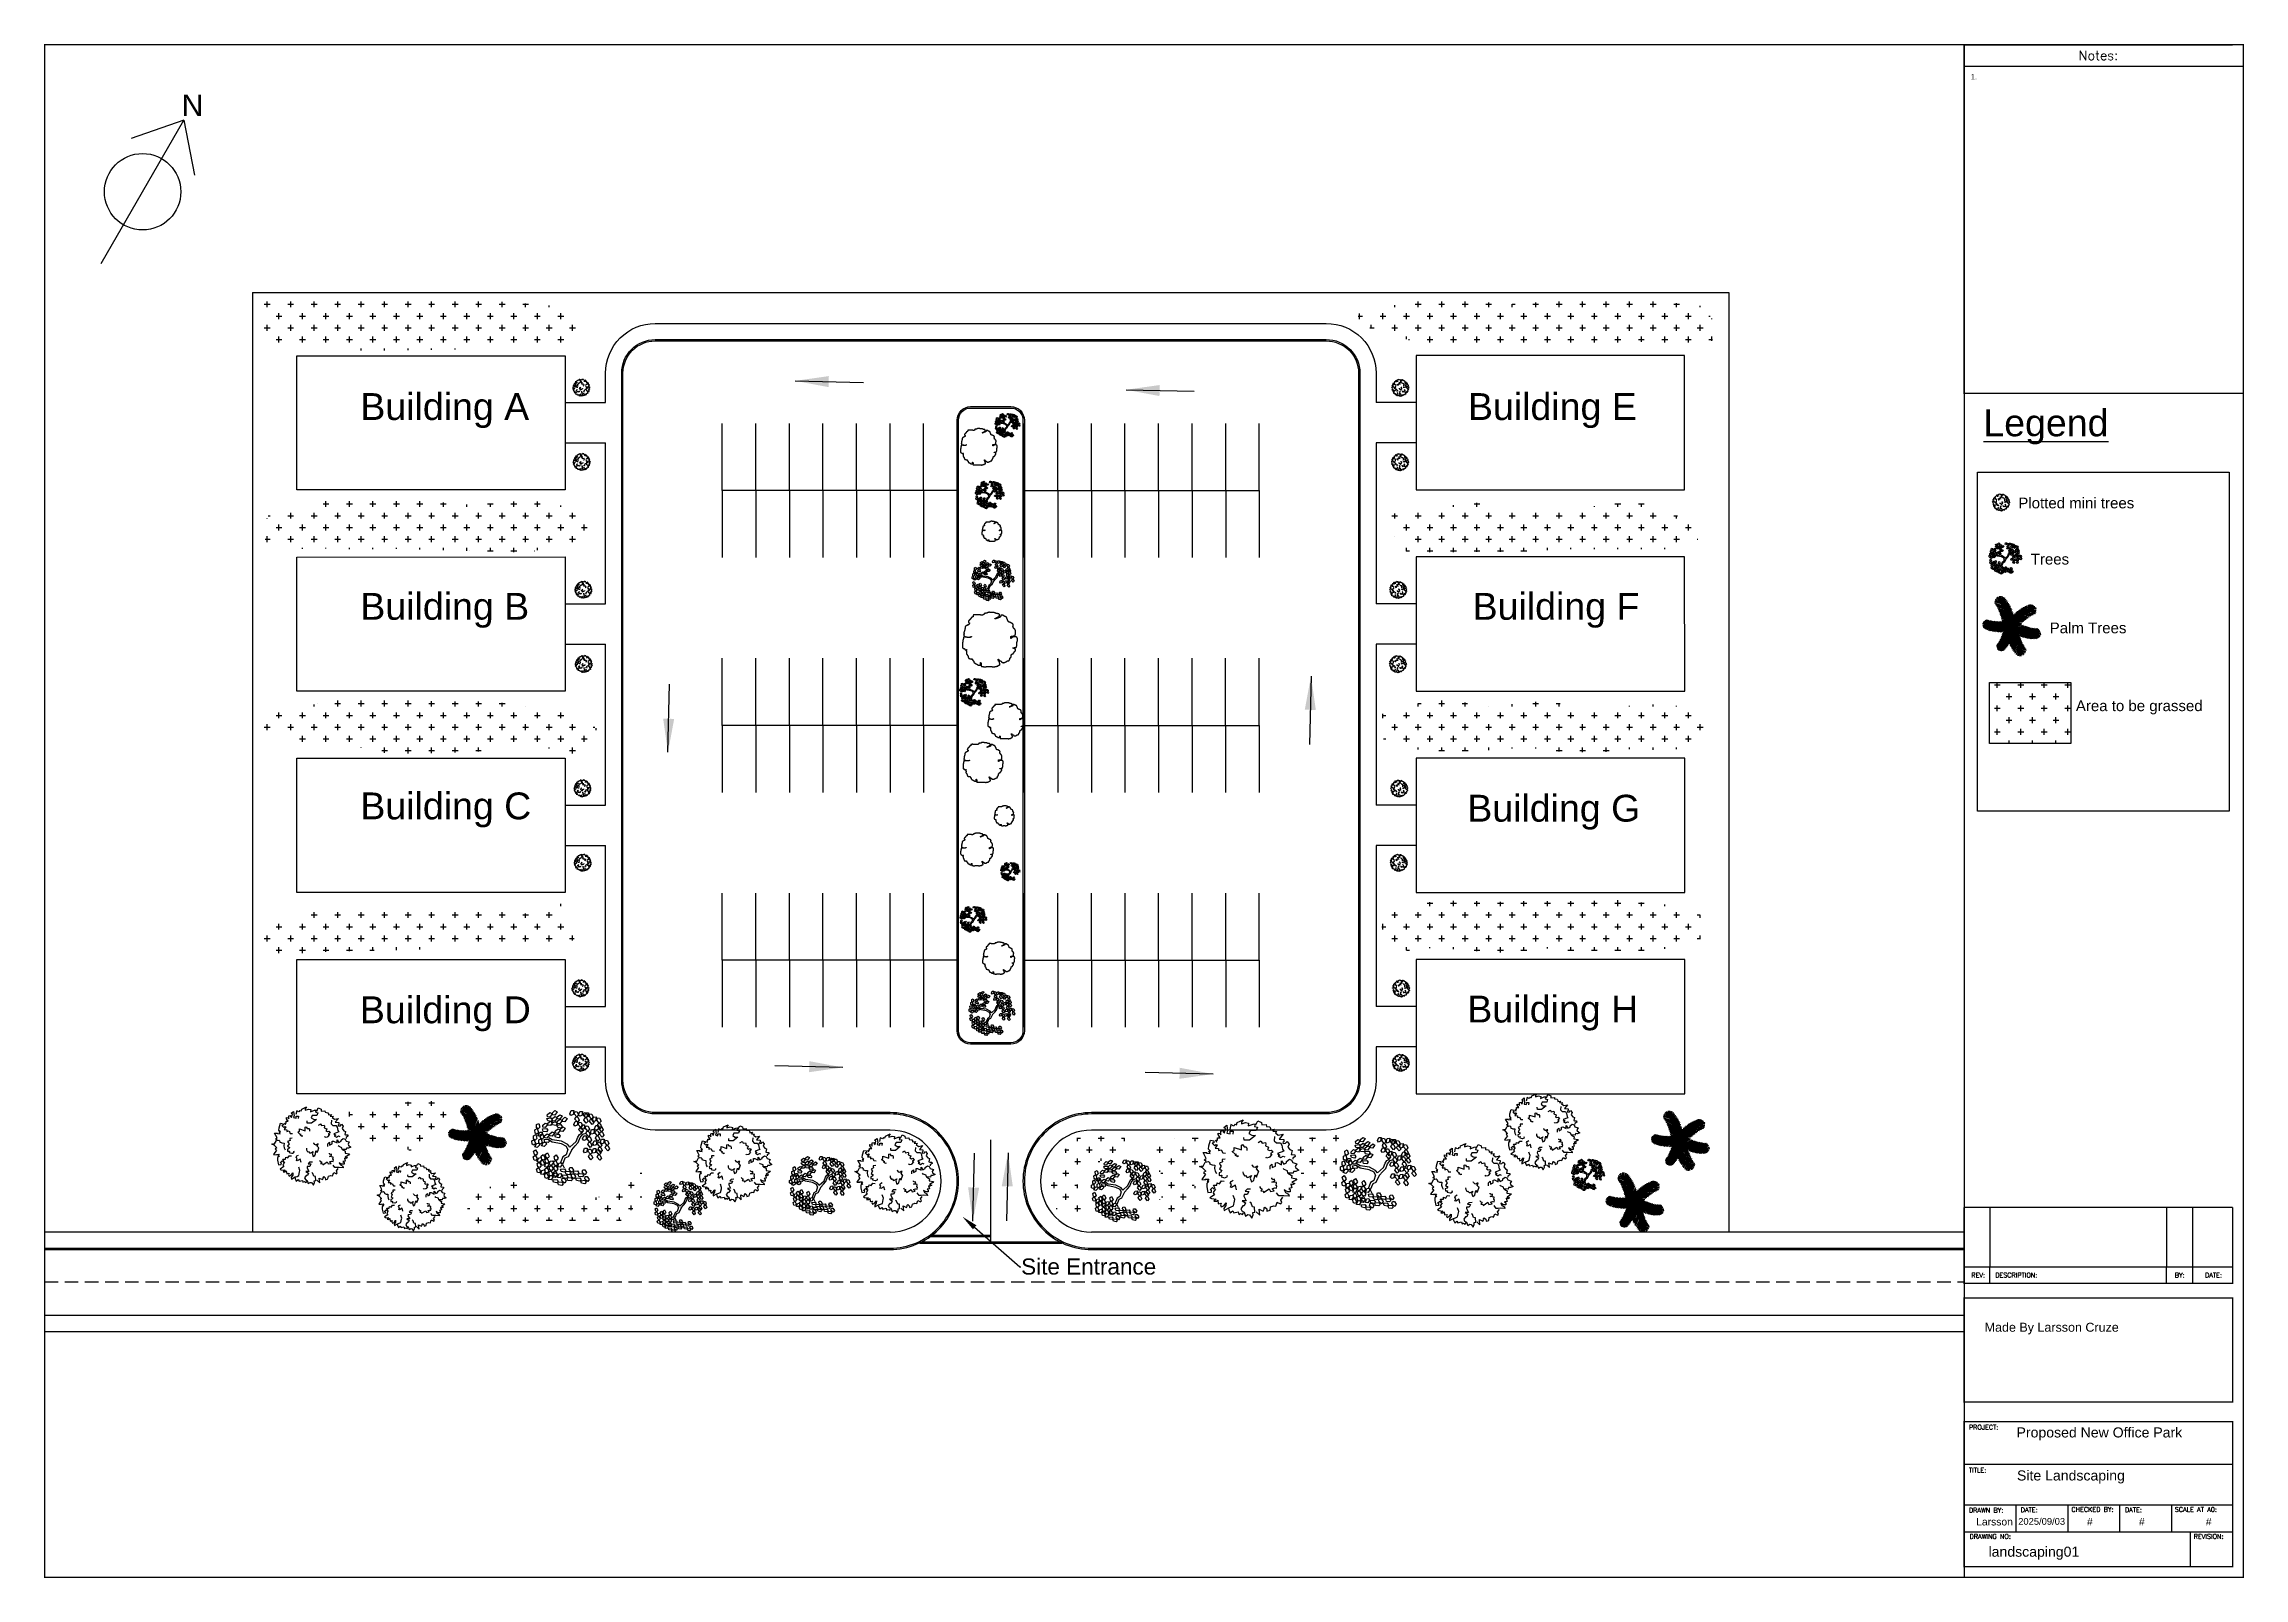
# Paper-space layout 'Landscaping' of a CAD drawing. Header units: metres, sheet in millimetres. Extents: x 0 to 819, y 0 to 571.
# The model-space entities are those that its viewports show. They can reach past a viewport. Long polylines and large blocks are cut down to what shows.
import ezdxf
from ezdxf import colors
from ezdxf.entities.mleader import LeaderData, LeaderLine
from ezdxf.math import Vec2, Vec3

# ---------------------------------------------------------------- set-up
doc = ezdxf.new("R2010")
doc.units = ezdxf.units.M
doc.header["$MEASUREMENT"] = 0
doc.linetypes.add('DASHED2', pattern=[0.375, 0.25, -0.125])
for name, color, linetype in [('BuildingOutline', 200, 'Continuous'), ('Grass', 252, 'Continuous'), ('NorthArrow', 18, 'Continuous'), ('Notes', 7, 'Continuous'), ('ParkingSpace', 9, 'Continuous'), ('RoadMarkings', 252, 'Continuous'), ('SiteBoundary', 10, 'Continuous'), ('Vegetations', 74, 'Continuous'), ('Walkway', 104, 'Continuous'), ('YS-TEXT-LARGE', 250, 'Continuous'), ('YS-TEXT-MEDIUM', 6, 'Continuous'), ('YS-TEXT-SMALL', 2, 'Continuous'), ('YS-TITLEBLOCK-BORDERS', 154, 'Continuous'), ('YS-TITLEBLOCK-TEXT-NONEDITABLE', 154, 'Continuous')]:
    doc.layers.add(name, color=color, linetype=linetype)
doc.styles.add('ROMANS', font='romans.shx')
doc.styles.get("Standard").update_dxf_attribs({"font": 'arial.ttf'})
doc.styles.add('YS TEXT', font='arial.ttf')
doc.dimstyles.new('BuildingStyle', dxfattribs={"dimtxt": 2.5, "dimasz": 2.5, "dimexe": 2.5, "dimexo": 0.0625, "dimgap": 2.5, "dimtad": 0, "dimtih": 1, "dimtoh": 1, "dimdec": 0, "dimzin": 0, "dimdsep": 46, "dimtxsty": 'Standard', "dimcen": 0.09, "dimadec": 0, "dimazin": 0, "dimtfac": 1, "dimtdec": 0, "dimtofl": 0, "dimtmove": 2, "dimatfit": 3, "dimfxl": 1, "dimtolj": 1, "dimtzin": 0, "dimarcsym": 0})
pattern_1 = [(30, (100000, 50000), (0.320272, 1.195272), [0.4375, -1.3125]), (120, (100000.2988, 49999.9199), (-1.195272, 0.320272), [0.4375, -1.3125])]

psp = doc.layouts.new('Landscaping')

# ---------------------------------------------------------------- texts
at = {"layer": 'NorthArrow', "insert": (51.02, 552.43), "char_height": 8, "attachment_point": 1}
psp.add_mtext_dynamic_manual_height_columns('N', width=7, gutter_width=1, heights=[0], dxfattribs=at)
at = {"layer": 'Notes', "attachment_point": 1}
for s, insert, char_height in [('Building A', (117.58, 441.18), 10), ('Building E', (530.17, 441.18), 10), ('{\\LLegend}', (722.16, 435.1), 10), ('Plotted mini trees', (735.2, 402.25), 4), ('Trees ', (739.82, 381.33), 4), ('Building B', (117.58, 366.75), 10), ('Building F', (531.91, 366.75), 10), ('Palm Trees', (746.89, 355.72), 4), ('Area to be grassed', (756.63, 326.71), 4), ('Building C', (117.58, 292.4), 10), ('Building G', (529.92, 291.54), 10), ('Building D', (117.42, 216.44), 10), ('Building H', (529.92, 216.71), 10)]:
    psp.add_mtext_dynamic_manual_height_columns(s, width=66.7228, gutter_width=1, heights=[0], dxfattribs=dict(at, insert=insert, char_height=char_height))
at = {"layer": 'YS-TEXT-LARGE', "linetype": 'Continuous', "insert": (722.65, 94.84), "char_height": 7.5, "width": 52.6104, "attachment_point": 1, "style": 'YS TEXT'}
psp.add_mtext('{\\H0.44444x;Made By Larsson Cruze\\P\\pxsm1;\\P\\H0.68751x; }', dxfattribs=at)
at = {"layer": 'YS-TEXT-MEDIUM', "color": 5, "style": 'YS TEXT'}
for s, insert, char_height, width, attachment_point in [('Proposed New Office Park', (734.53, 55.86), 3.75, 77.1539, 1), ('Site Landscaping', (734.69, 39.83), 3.75, 75.083, 1), ('2025/09/03', (743.88, 22.08), 2.5, 5.6173, 2), ('#', (761.84, 22.08), 2.75, 10.5158, 2), ('#', (781.2, 22.08), 2.75, 7.5145, 2), ('#', (806.09, 22.08), 2.75, 12.6612, 2), ('landscaping01', (724.1, 11.43), 3.75, 75.083, 1)]:
    psp.add_mtext(s, dxfattribs=dict(at, insert=insert, char_height=char_height, width=width, attachment_point=attachment_point))
at = {"layer": 'YS-TEXT-MEDIUM', "color": 5, "insert": (726.32, 22.08), "char_height": 2.75, "attachment_point": 2, "style": 'YS TEXT'}
psp.add_mtext('Larsson ', dxfattribs=at)
at = {"layer": 'YS-TEXT-SMALL', "color": 5, "insert": (717.49, 560.04), "char_height": 2, "width": 9.673, "attachment_point": 1, "style": 'YS TEXT'}
psp.add_mtext('\\pxi-3,l3,t3;1.^I', dxfattribs=at)
at = {"layer": 'YS-TITLEBLOCK-TEXT-NONEDITABLE', "color": 7, "linetype": 'Continuous', "insert": (765, 567), "char_height": 3.5, "width": 68.47, "attachment_point": 5, "style": 'ROMANS'}
psp.add_mtext('Notes:', dxfattribs=at)
at = {"layer": 'YS-TITLEBLOCK-TEXT-NONEDITABLE', "linetype": 'Continuous', "char_height": 1.75, "style": 'ROMANS'}
for s, insert, width, attachment_point in [('REV:', (720.25, 112.59), 42.25, 5), ('DESCRIPTION:', (726.58, 112.59), 42.25, 4), ('BY:', (795.3, 112.59), 42.25, 5), ('DATE:', (807.91, 112.59), 42.25, 5), ('PROJECT:', (716.79, 56.77), 37.6786, 1), ('TITLE:', (716.79, 40.77), 37.6786, 1), ('DRAWN BY:', (716.79, 25.88), 37.6786, 1), ('DATE:', (736.1, 26.02), 37.4556, 1), ('CHECKED BY:', (754.98, 26.17), 37.6786, 1), ('DATE:', (774.9, 26.02), 37.4556, 1), ('SCALE AT A0:', (793.47, 26.15), 37.6786, 1), ('DRAWING NO:', (717.02, 16.12), 37.6786, 1), ('REVISION:', (800.51, 16.12), 37.6786, 1)]:
    psp.add_mtext(s, dxfattribs=dict(at, insert=insert, width=width, attachment_point=attachment_point))

msp = doc.modelspace()

# ---------------------------------------------------------------- blocks, each defined once
blk = doc.blocks.new('L', base_point=(1.368, 0.591))
for p, q in [((1.281, 0.65), (1.312, 0.675)), ((1.312, 0.675), (1.342, 0.621)), ((1.275, 0.567), (1.306, 0.592)), ((1.288, 0.517), (1.275, 0.567)), ((1.294, 0.6), (1.281, 0.65)), ((1.317, 0.508), (1.288, 0.517)), ((1.322, 0.591), (1.294, 0.6)), ((1.306, 0.592), (1.336, 0.538)), ((1.336, 0.538), (1.317, 0.508)), ((1.342, 0.621), (1.322, 0.591)), ((1.337, 0.489), (1.356, 0.548)), ((1.376, 0.484), (1.337, 0.489)), ((1.356, 0.548), (1.391, 0.554)), ((1.404, 0.527), (1.376, 0.484)), ((1.391, 0.554), (1.404, 0.527))]:
    blk.add_line(p, q)
blk = doc.blocks.new('TREE-11')
at = {"layer": 'Vegetations'}
for p, q in [((-28.6, 13.3), (-35.2, 17.7)), ((-28.6, 17.4), (-34.8, 21.1)), ((-11.4, 15.2), (-28.6, 17.4)), ((-11.7, 10.3), (-28.6, 13.3)), ((-2.4, 5.5), (-11.7, 10.3)), ((0, 8.9), (-11.4, 15.2)), ((0, 0), (-3.1, -10.3)), ((0, 0), (-2.4, 5.5)), ((3.8, 4.1), (0, 8.9)), ((3.8, 4.1), (15.2, 14.4)), ((7.2, -0.7), (13.8, 6.7)), ((13.8, 6.7), (19.3, 12.6)), ((15.2, 14.4), (18.6, 22.5)), ((18.6, 22.5), (21.7, 27.4)), ((19.3, 12.6), (22.4, 21.4)), ((21.7, 27.4), (25.2, 29.6)), ((22.4, 21.4), (27.6, 27.7)), ((25.2, 29.6), (26.6, 33.6)), ((27.6, 27.7), (33.5, 29.6)), ((-9, -14), (-13.8, -25.9)), ((-5.2, -16.3), (-9.7, -27.7)), ((-9.7, -27.7), (-6.9, -33.6)), ((-3.1, -10.3), (-9, -14)), ((0.7, -13.7), (-5.2, -16.3)), ((7.2, -0.7), (0.7, -13.7))]:
    blk.add_line(p, q, dxfattribs=at)
for p, xscale, yscale, zscale, rotation in [((-48.6, 36.2), 119.9999999999998, 119.9999999999998, 119.9999999999998, 347.8021081598379), ((-33.8, 39.2), 120, 120, 120, 295.0165150851705), ((-25.5, 58.4), 120, 120, 120, 295.0165150851705), ((-16.6, 51), 120, 120, 120, 295.0165150851705), ((-11, 28.5), 120, 120, 120, 295.0165150851705), ((-7.2, 46.2), 120, 120, 120, 295.0165150851705), ((9.3, 58.4), 119.9999999999999, 119.9999999999999, 119.9999999999999, 190.1248425347957), ((16.6, 38.8), 119.9999999999999, 119.9999999999999, 119.9999999999999, 190.1248425347957), ((25.5, 56.6), 119.9999999999999, 119.9999999999999, 119.9999999999999, 190.1248425347957), ((29.3, 32.2), 119.9999999999999, 119.9999999999999, 119.9999999999999, 190.1248425347957), ((36.2, 54.3), 119.9999999999999, 119.9999999999999, 119.9999999999999, 190.1248425347957), ((50.4, 46.6), 119.9999999999999, 119.9999999999999, 119.9999999999999, 190.1248425347957), ((54.5, 31), 119.9999999999999, 119.9999999999999, 119.9999999999999, 190.1248425347957), ((-54.2, 15.9), 119.9999999999998, 119.9999999999998, 119.9999999999998, 347.8021081598379), ((-41.7, 17.7), 119.9999999999998, 119.9999999999998, 119.9999999999998, 347.8021081598379), ((-30.7, 19.6), 120, 120, 120, 295.0165150851705), ((32.8, 12.2), 119.9999999999999, 119.9999999999999, 119.9999999999999, 190.1248425347957), ((34.1, -10.3), 119.9999999999999, 119.9999999999999, 119.9999999999999, 190.1248425347957), ((46.9, 23.7), 119.9999999999999, 119.9999999999999, 119.9999999999999, 190.1248425347957), ((50, -11.1), 119.9999999999999, 119.9999999999999, 119.9999999999999, 190.1248425347957), ((51.7, 3), 119.9999999999999, 119.9999999999999, 119.9999999999999, 190.1248425347957), ((64.9, 5.9), 119.9999999999999, 119.9999999999999, 119.9999999999999, 190.1248425347957), ((-1.4, -34), 119.9999999999998, 119.9999999999998, 119.9999999999998, 66.16076666471409), ((2.1, -45.5), 119.9999999999998, 119.9999999999998, 119.9999999999998, 66.16076666471409), ((22.4, -38.1), 119.9999999999998, 119.9999999999998, 119.9999999999998, 66.16076666471409), ((-15.2, -53.6), 119.9999999999998, 119.9999999999998, 119.9999999999998, 66.16076666471409), ((26.9, -50.6), 119.9999999999998, 119.9999999999998, 119.9999999999998, 66.16076666471409)]:
    blk.add_blockref('L', p, dxfattribs=dict(at, xscale=xscale, yscale=yscale, zscale=zscale, rotation=rotation))
at = {"layer": 'Vegetations', "xscale": 120, "yscale": 120, "zscale": 120}
for p in [(-52.1, -10.7), (-45.9, -33.3), (-38.6, -19.6), (-31.7, -43.2), (-30.7, -16.3), (-23.8, -38.8), (-15.2, -39.5), (-14.8, -20)]:
    blk.add_blockref('L', p, dxfattribs=at)
blk = doc.blocks.new('TREE-23')
for p, q in [((-18.7, 45), (-31.3, 48.8)), ((-16.6, 41.5), (-30.9, 46.6)), ((-20.1, 47.2), (-30.4, 51.1)), ((-21.6, 49.6), (-29.7, 53.4)), ((-15.5, 39.5), (-29.7, 44.7)), ((-13.8, 36.4), (-28.6, 42.8)), ((-23.8, 52.7), (-28, 56.1)), ((-24.1, 53), (-24.8, 58.7)), ((-22.5, 50.9), (-21.4, 59.9)), ((-20.9, 48.6), (-18.9, 60.1)), ((-19.7, 46.7), (-16.1, 59.6)), ((-18.2, 44.3), (-14.5, 59)), ((-16.9, 42.1), (-11.9, 57.4)), ((-15.3, 39.2), (-9.9, 54.9)), ((-14, 36.6), (-8, 52.4)), ((-13.3, 35.3), (-6, 49.5)), ((-11.7, 32.1), (-4.6, 47.3)), ((-10.5, 29.3), (-3.5, 45.4)), ((-9.4, 26.6), (-2, 42.9)), ((31.2, 28.2), (34.4, 43)), ((33.8, 29.7), (37.2, 44)), ((35.8, 30.8), (39.9, 44)), ((38.2, 31.9), (41.5, 43.7)), ((40, 32.8), (43.9, 42.7)), ((-48.1, 6.6), (-54.9, 3.6)), ((-50.1, 7.3), (-54.8, 6.5)), ((-45.9, 5.9), (-54.5, 1.6)), ((-44.1, 5.3), (-53.5, -0.5)), ((-49.8, 7.2), (-53.4, 9.7)), ((-41.9, 4.7), (-52.6, -1.6)), ((-46.9, 6.2), (-51.7, 11.6)), ((-39.8, 4.2), (-50.7, -3.3)), ((-44.6, 5.5), (-50, 12.7)), ((-42.6, 4.9), (-48.5, 14)), ((-37.3, 3.6), (-48.3, -4.3)), ((-39.3, 4.1), (-46.6, 14.1)), ((-34.9, 3.1), (-45.9, -5.2)), ((-37.5, 3.7), (-44.9, 13.7)), ((-33.7, 2.9), (-43.2, -6.1)), ((-34.7, 3.1), (-43.1, 13.2)), ((-30.8, 2.4), (-41.1, -6.7)), ((-32.5, 2.7), (-41, 12.7)), ((-28.4, 2.1), (-39.4, -7.1)), ((-29.9, 2.3), (-38.3, 12.1)), ((-26, 1.8), (-37.1, -7.7)), ((-27.5, 2), (-35.4, 11.6)), ((-22.9, 1.6), (-35.1, -8.1)), ((-25.4, 1.8), (-33.3, 11.4)), ((-20.1, 1.4), (-32.4, -8.5)), ((-22.4, 1.5), (-31.7, 11.2)), ((-17.3, 1.3), (-30, -8.8)), ((-20.1, 1.4), (-29.6, 11)), ((-18.3, 1.4), (-27.6, 10.9)), ((-12.6, 34), (-27.3, 40.5)), ((-15.1, 1.3), (-26.6, -9.2)), ((-16.1, 1.3), (-25.9, 10.8)), ((-11.2, 31), (-25.7, 37.5)), ((-12.8, 1.4), (-24.2, -9.3)), ((-10.1, 28.3), (-24.1, 34.2)), ((-9.1, 26), (-23.1, 31.9)), ((-14.1, 1.3), (-23.1, 10.8)), ((-7.8, 22.5), (-22.3, 30.1)), ((-6.8, 19.8), (-21.3, 27.6)), ((-11.9, 1.4), (-20.9, 10.8)), ((-11, 1.4), (-20.9, -9.4)), ((-6.1, 17.7), (-20.5, 25.4)), ((-5.3, 15.2), (-19.9, 23.5)), ((-4.7, 12.9), (-18.8, 20.2)), ((-4, 10.3), (-18.1, 17.6)), ((-9.9, 1.5), (-18.1, 10.9)), ((-8.3, 1.6), (-18.1, -9.4)), ((-3.4, 7.9), (-17.3, 14.3)), ((-2.9, 5.6), (-16.7, 11.4)), ((-2.3, 2.6), (-16.2, 8.7)), ((-8, 1.6), (-15.7, 11.1)), ((-1.7, -0.6), (-15.6, 4.5)), ((-6.2, 1.7), (-14.7, -9.2)), ((-5.5, 1.8), (-13.5, 11.3)), ((-4.3, 1.9), (-11.8, -8.9)), ((-1.1, 5.6), (-11.2, -5)), ((-0.6, 2.9), (-10.5, -9.8)), ((-2.9, 2.1), (-10.1, 11.8)), ((-0.1, 0.6), (-9.8, -13.3)), ((-8, 23), (-0.9, 40.7)), ((-2.1, 2.2), (-7.9, -8.3)), ((-6.8, 19.8), (0.6, 37.7)), ((-5.8, 16.6), (1.8, 35)), ((-5, 14), (3.3, 31.2)), ((-4.3, 11.4), (4.4, 28.3)), ((-3.7, 9.2), (5.6, 24.6)), ((-3, 6), (6.5, 21.3)), ((-3, 0.7), (4.5, -7.8)), ((-2.4, 3.5), (7.4, 17.2)), ((-2, 1.1), (8.1, 13.7)), ((1.1, 3.2), (-1.9, 16.2)), ((-1.5, -1.6), (8.8, 8.9)), ((-0.9, 4.6), (13, -0.3)), ((-0.3, 1.4), (13.7, -4.5)), ((2.7, 5), (1, 19.6)), ((1.3, 2.4), (3.2, -10.8)), ((1.7, 3.9), (14.9, 1.2)), ((2.1, 2), (13.4, 9.2)), ((4.2, 6.7), (3.1, 22)), ((3.5, 1.3), (7.1, -13)), ((3.7, 6.1), (17.4, 4.2)), ((4.7, 0.6), (16.8, 7.4)), ((5.4, 0.3), (10, -14.4)), ((5.6, 8.1), (19, 6)), ((5.8, 8.4), (5.8, 24.7)), ((7.1, 9.7), (20.9, 8)), ((7.2, -0.6), (19, 6.3)), ((7.9, 10.5), (8.1, 26.8)), ((8.7, 11.2), (23.1, 10.2)), ((9.2, -1.5), (21.4, 5.1)), ((9.4, 11.9), (10.8, 29.2)), ((10.4, 12.9), (24.8, 11.8)), ((11.2, 13.6), (12.9, 30.9)), ((11.2, -2.4), (24.3, 3.9)), ((12.1, 14.4), (27.2, 13.9)), ((13, 15.2), (15.9, 33.1)), ((13.5, -3.3), (26.5, 3)), ((13.9, 16), (28.6, 15.1)), ((15.4, 17.3), (18.1, 34.6)), ((15.4, 17.3), (30.3, 16.4)), ((15.5, -4.1), (29.5, 1.9)), ((17.4, 18.9), (32.2, 17.8)), ((17.8, 19.2), (20.7, 36.2)), ((17.8, -4.9), (31.2, 1.3)), ((19.7, -5.5), (33.3, 0.7)), ((20.1, 20.9), (33.7, 18.9)), ((20.6, 21.3), (22.6, 37.4)), ((21.9, 22.3), (35.6, 20.2)), ((22.1, -6.3), (35.6, 0)), ((22.8, 22.9), (25, 38.7)), ((24.1, 23.8), (38.4, 22)), ((25, 24.4), (26.8, 39.6)), ((26.6, 25.4), (41.1, 23.6)), ((27.8, 26.2), (28.9, 40.6)), ((28.7, 26.7), (43.2, 24.7)), ((28.9, 26.9), (31.8, 41.9)), ((31.4, 28.4), (45, 25.7)), ((33.2, 29.4), (46.8, 26.5)), ((36.6, 31.1), (48.2, 28.1)), ((38.7, 32.2), (48.5, 30.2)), ((41, 33.3), (49.1, 32.4)), ((42.4, 33.9), (45.7, 41.4)), ((44.2, 34.7), (49, 35.3)), ((44.5, 34.7), (47.8, 38.9)), ((-18.2, -34.5), (-28.1, -36.9)), ((-16.4, -31.9), (-27.7, -35.2)), ((-19.3, -36.1), (-27.5, -38.7)), ((-20.7, -37.9), (-27.1, -40.5)), ((-15.5, -30.4), (-26.7, -33.8)), ((-22.5, -40.2), (-25.9, -42.7)), ((-14.1, -28), (-25.7, -32.4)), ((-13.1, -26.2), (-24.6, -30.7)), ((-22.7, -40.4), (-23.5, -44.8)), ((-11.9, -24), (-23.3, -28.4)), ((-10.8, -22), (-21.9, -25.9)), ((-21.4, -38.9), (-20.9, -45.9)), ((-10, -20.2), (-21, -24.2)), ((-8.8, -17.6), (-20.3, -22.8)), ((-20.1, -37.1), (-19, -46.1)), ((-8, -15.6), (-19.5, -21)), ((-19.1, -35.8), (-16.8, -45.9)), ((-7.3, -14), (-18.8, -19.3)), ((-6.6, -12.1), (-18.2, -17.8)), ((-17.8, -33.9), (-15.5, -45.5)), ((-6, -10.3), (-17.2, -15.3)), ((-16.7, -32.3), (-13.5, -44.4)), ((-5.4, -8.3), (-16.6, -13.4)), ((-4.8, -6.5), (-15.8, -10.8)), ((-15.4, -30.2), (-11.8, -42.5)), ((-4.3, -4.8), (-15.2, -8.6)), ((-3.7, -2.5), (-14.7, -6.6)), ((-14.2, -28.2), (-10.3, -40.6)), ((-3.1, 0), (-14.1, -3.4)), ((-13.6, -27.2), (-8.6, -38.5)), ((-12.3, -24.8), (-7.4, -36.9)), ((-11.2, -22.7), (-6.5, -35.5)), ((-10.2, -20.7), (-5.3, -33.6)), ((-9, -18), (-4.3, -31.9)), ((0.4, -1.9), (-8.8, -17.3)), ((-8, -15.6), (-3, -29.7)), ((1.2, -5.1), (-7.9, -20.6)), ((-7, -13.1), (-2, -27.7)), ((1.8, -7.3), (-6.7, -24.4)), ((-6.3, -11.1), (-0.6, -24.8)), ((-5.6, -9.2), (0.3, -22.6)), ((2.5, -9.9), (-5.6, -27.2)), ((-5.1, -7.5), (1.4, -19.8)), ((-4.4, -5.1), (2.2, -17.3)), ((3.3, -12.5), (-4, -31)), ((-3.9, -3.1), (3.1, -14.2)), ((-3.4, -1.3), (3.8, -11.5)), ((4.4, -15.7), (-2.8, -33.7)), ((5.6, -18.9), (-1.3, -36.7)), ((7.1, -22.5), (-0.1, -38.8)), ((0.3, -1.5), (14.2, -7.2)), ((0.9, -3.9), (14.9, -10.1)), ((8.2, -25.2), (1.4, -41.4)), ((1.5, -6.2), (15.7, -13.4)), ((2.2, -8.8), (16.4, -15.9)), ((9.5, -27.9), (2.5, -43.2)), ((2.9, -11.2), (17.5, -19.3)), ((3.7, -13.6), (18.2, -21.2)), ((11.1, -31.1), (4, -45.4)), ((4.4, -15.7), (19, -23.4)), ((5.4, -18.4), (20, -25.8)), ((11.8, -32.5), (6, -48.3)), ((6.8, -21.9), (20.8, -27.6)), ((7.5, -0.7), (13.4, -16)), ((7.8, -24.2), (21.9, -30)), ((13.2, -35.1), (7.9, -50.8)), ((9, -26.9), (23.5, -33.2)), ((14.8, -37.9), (9.9, -53.3)), ((10.2, -1.9), (16.3, -17.1)), ((10.4, -29.8), (25.1, -36.2)), ((11.6, -32.2), (26.4, -38.5)), ((12.1, -2.7), (19.7, -18.3)), ((16.1, -40), (12.5, -54.8)), ((13.3, -35.3), (27.6, -40.4)), ((17.6, -42.5), (14.2, -55.4)), ((14.4, -3.7), (22.3, -19.1)), ((14.4, -37.3), (28.8, -42.2)), ((16.6, -40.8), (29.3, -44.5)), ((16.7, -4.5), (25.9, -20.1)), ((19.7, -5.5), (28.5, -20.7)), ((22.6, -6.5), (31.5, -21.3)), ((25.4, -7.3), (37.3, -0.4)), ((26, -7.4), (33.7, -21.7)), ((27.6, -7.9), (39.6, -1)), ((28.6, -8.1), (36.3, -22)), ((30.2, -8.5), (42.8, -1.6)), ((31.2, -8.7), (38.3, -22.3)), ((33.1, -9.1), (45.9, -2.1)), ((34.4, -9.4), (40.7, -22.4)), ((35.5, -9.6), (48.3, -2.4)), ((35.8, -9.6), (43.8, -22.6)), ((38.4, -10.1), (46.7, -22.6)), ((38.6, -10.1), (50.3, -2.7)), ((40.7, -10.4), (52.3, -2.8)), ((41.3, -10.5), (49.6, -22.6)), ((43.6, -10.7), (52.2, -21.5)), ((44.4, -10.8), (54.1, -3.8)), ((46.2, -11), (53.6, -20.7)), ((46.8, -11), (55.2, -5.6)), ((48.2, -11.1), (55.4, -19)), ((49.4, -11.2), (56.5, -7.4)), ((50.8, -11.3), (56.7, -17.1)), ((52.8, -11.4), (57.6, -10.2)), ((53.1, -11.3), (57.7, -13.9)), ((18.9, -44.3), (16.9, -55.9)), ((18, -43), (28.4, -46.7)), ((20.5, -46.7), (19.4, -55.7)), ((19.6, -45.3), (27.7, -49)), ((21.8, -48.5), (26, -51.8)), ((22.1, -48.7), (22.8, -54.4))]:
    blk.add_line(p, q)
for centre, radius, start, end in [((-126.2, -21), 126.2, 8.5439, 38.2906), ((-15.6, 104.5), 103.2, 248.0996, 277.8463), ((-98.3, 21), 97.5, 318.5391, 348.2858), ((123.4, 26.3), 126.2, 189.1509, 218.8976), ((88.5, -71.1), 114.7, 110.1895, 139.9362), ((55.8, 103.3), 114.7, 241.292, 271.0387)]:
    blk.add_arc(centre, radius, start, end)
blk = doc.blocks.new('TREE-13')
for points in [[(-45.3, 43.3), (-46.6, 46.6), (-44.6, 46.6), (-44.6, 49.6), (-40.8, 49.6), (-43.7, 53.9), (-43.7, 55.8), (-41.2, 55.2), (-39.9, 53.5), (-39.9, 58.5), (-37, 59.1), (-37, 57.3), (-35.4, 55.8), (-34.1, 61.2), (-36.1, 63.1), (-32, 66), (-31.6, 61.8), (-31.1, 59.1), (-32, 55.8), (-27.8, 55), (-27.8, 58.1), (-24, 58.1), (-24.4, 54.5)], [(-21.6, 67.4), (-23.2, 65), (-27, 66.9), (-28.3, 60.7)], [(-21.6, 67.4), (-19.6, 66.7), (-18.7, 69.8), (-10.8, 73.3), (-12.8, 70), (-12.8, 68.1), (-7.5, 69.8), (-3.6, 68.8), (-4.1, 65.4), (2.2, 67.7), (5.1, 68.1), (4, 64.4), (8, 63.4), (6.5, 59.2), (-1.2, 59.2), (-3.2, 55.4), (0.6, 52.9), (5.6, 52.5), (-2.3, 46.3), (-9, 46.3), (-9.5, 46.7), (-9.9, 50.2)], [(6, 66.5), (8.5, 71.7), (13.2, 69.8), (13.6, 66.5), (19.5, 67.1), (19.9, 64.4), (24.4, 63.8), (25.3, 61.7), (25.3, 60.2), (30.2, 60.9), (28.2, 58.1), (33.6, 57.7), (31.6, 55.9), (35.3, 53)], [(-59.3, 18.7), (-61.8, 20.7), (-59.3, 22.6), (-63.4, 30.1), (-58.4, 30.1), (-58.9, 29.5), (-54.2, 28.9), (-56, 32), (-53.7, 32), (-56.4, 34.7), (-56, 39.1), (-53.7, 46.4), (-49.2, 45.5), (-49.2, 43), (-51.3, 42.6), (-48.3, 39.3), (-46.3, 40.9), (-45, 40.3), (-47.5, 36.1), (-43, 35.7), (-43, 32.8), (-39.6, 33.7), (-37.6, 29.7), (-33.9, 29.5)], [(-17.9, 26.4), (-17.9, 24.8), (-21.3, 26.8), (-19.7, 27.7), (-21.3, 28.1), (-25.1, 31.6), (-22.6, 33.1), (-22.6, 37), (-13, 33.9), (-13, 40), (-11.6, 40.6), (-9.6, 37.9), (-6.7, 37.9), (-5.8, 36), (-5.8, 33.1)], [(9, 43.3), (12.6, 45.6), (13.1, 44.6), (14.1, 42.6), (18.4, 43.4), (18.8, 41.7), (18.6, 39), (22.7, 37.4), (21.8, 34.6), (21, 34.2), (23.8, 32.8), (26.1, 33.5), (28, 30.7), (25.1, 29), (26.9, 27.6), (23.9, 24), (23.1, 23.6), (20.1, 23), (19.4, 24.3)], [(30.3, 51.3), (29.9, 45.7), (32.8, 42.8), (38.3, 42.8), (39.9, 39.9), (40.9, 34.5), (42.5, 32.2), (34.4, 29.2), (37.5, 26.8), (35, 25.9), (38.6, 23.6), (41.7, 25.6), (44.1, 24.7)], [(35.3, 53), (41.9, 54.3), (36.7, 48), (42.6, 47.4), (42.6, 44.5), (41.5, 43.4), (41.8, 41.9), (45, 42.4), (46.9, 44.8), (49.6, 41.4), (47.9, 37.5), (50.6, 34.1), (53.4, 33), (52.2, 27.7), (53.5, 27.5), (57.1, 27.1), (57.3, 25), (54.4, 22.9), (54.4, 21.5)], [(-59.9, 5.9), (-64.3, 10.1), (-68.1, 11.8), (-66.3, 12.4), (-63.4, 12.4), (-60.5, 17.8), (-56.4, 18.7), (-54.6, 16.8), (-55.1, 15.5), (-51.3, 13.9), (-47.9, 13.5), (-48.3, 9.3), (-47.5, 6), (-45.9, 2.8)], [(-59.9, 5.9), (-62.6, 4.1), (-60.3, 2), (-65.1, -5.1), (-60.1, -5.5), (-60.5, -4.9), (-55.8, -4.7), (-57.9, -7.6), (-55.6, -7.8), (-58.6, -10.3), (-58.5, -14.7), (-57, -22.1), (-52.4, -21.7), (-52.2, -19.3), (-54.2, -18.7), (-51, -15.6), (-49.1, -17.5), (-47.7, -17), (-49.8, -12.6), (-45.3, -12.6), (-45, -9.7), (-41.7, -10.9), (-39.3, -7.1), (-35.5, -7.3)], [(-34.3, 21.6), (-38.5, 21.3), (-38.4, 20.3), (-38, 18), (-42, 16.1), (-41.3, 14.5), (-39.6, 12.5), (-41.9, 8.7), (-39.6, 7), (-38.7, 7.1), (-40, 4.4), (-42.4, 3.6), (-42.3, 0.2), (-38.9, 0.5), (-39.5, -1.7), (-35, -2.8), (-34.1, -2.7), (-31.3, -1.4), (-31.6, 0.1)], [(-11, 5.1), (-10.9, 2.5), (-9.6, 0.4), (-8.7, -0.9), (-7.5, -0.1), (-5.6, -2.4), (-3.7, -2.3), (0, 0), (-1.7, -3.2), (0, -8.4), (3.1, -6.6), (3.9, -3.9), (4.8, 0.9), (6.9, -2.1), (7.8, 0.4), (9.7, 6), (9.4, 5.8), (6.9, 8.7), (8.6, 12.2), (7.3, 11.9), (4.9, 10.4), (3.2, 11.2), (1.3, 13.4), (0.8, 14.2)], [(24.5, 8.2), (24.5, 12.7), (27, 15), (27.4, 10.5), (31.5, 12.5), (31.5, 16.7), (33.7, 17.1), (39.5, 14), (39.5, 19.2), (42.5, 14.8), (46.3, 16.7), (46.3, 18.6), (49.9, 21.5), (52.8, 20.2), (54.4, 17.1), (59.7, 15.5), (57.7, 12.1), (58.2, 10), (62.4, 7.1), (58.2, 5.3), (55.2, 5.5), (54.8, 3), (48.1, 3.2), (47.6, 6.1), (42.9, 7.8), (41.6, 9.2)], [(48.1, 3.2), (52.2, 0.7), (53.1, 0.1), (52.7, -3.1), (59.9, -4.3), (58.5, -6), (53.1, -9.3), (56.9, -10.3), (54, -12), (51.8, -11.2), (53.1, -16), (49.3, -16.8), (51.1, -18.3), (51.1, -21.2), (47.7, -21.2), (43.2, -18.9), (45, -22.2), (48.9, -24.5), (49.8, -27), (42.8, -26.4), (39.4, -26.8), (36.1, -26.8), (33.1, -22.6)], [(-47.1, -18), (-49.5, -21.5), (-50.1, -22.5), (-48.3, -25.1), (-54.4, -29.3), (-52.4, -30.2), (-46.2, -31), (-49.2, -33.5), (-45.8, -33.8), (-44.1, -32.1), (-43.4, -37), (-39.6, -36.2), (-40.6, -38.3), (-39.4, -40.9), (-36.3, -39.5), (-33.2, -35.6), (-33.4, -39.4), (-35.9, -43), (-35.7, -45.7), (-29.7, -42.2), (-26.4, -41.2), (-23.4, -39.8), (-22.2, -33.7), (-21.7, -31.5), (-23.7, -26.2)], [(-19.7, -18.5), (-21, -12.7), (-26.2, -15.8), (-27.5, -15), (-26.2, -11.9), (-27.7, -9.4), (-26.5, -7.6), (-24, -6.1)], [(-1.1, -17.9), (-5.7, -18), (-7.9, -20.5), (-3.4, -20.8), (-5.4, -24.9), (-9.5, -25), (-9.9, -27.2), (-6.7, -33), (-11.9, -33.1), (-7.5, -35.9), (-9.3, -39.8), (-11.2, -39.8), (-14, -43.5), (-12.7, -46.4), (-9.6, -47.9), (-7.8, -53.2), (-4.5, -51.2), (-2.4, -51.6), (0.6, -55.8), (2.4, -51.5), (2.1, -48.6), (4.6, -48.1), (4.3, -41.4), (1.4, -41), (-0.4, -36.3), (-1.9, -35)], [(6.3, -47.6), (11.2, -52.1), (10.2, -44), (15.5, -46.6), (17, -44.2), (16.7, -42.6), (17.7, -41.6), (20.2, -43.7), (20.5, -46.8), (24.6, -45.4), (25.3, -41), (29.3, -39.6), (32.3, -40.2), (34.1, -35.1), (35.3, -35.6), (38.6, -37.2), (39.9, -35.5), (38.5, -32.2), (41.3, -28.4)], [(10.8, -14.5), (11.4, -15.6), (11.4, -16.2), (13.9, -17.2), (13.9, -18.9), (12.5, -20.1), (15.9, -20.6), (15.9, -22.4), (23.5, -17.4), (25.1, -20.8), (29.8, -19.9), (27.3, -17.2), (30.3, -16.2), (33.2, -16.6), (33.6, -13.5), (32.7, -13.3), (33.2, -9.3), (26.9, -8.7), (30.7, -7), (30.3, -4.7), (28.5, -5.4), (26.9, -4.3), (26.9, -3.1)], [(-29.7, -43.8), (-29.7, -44.9), (-27.9, -48.9), (-24.4, -46.4), (-22.8, -49.1), (-17.5, -47.8), (-16.6, -50.9), (-14.2, -49.6), (-11.5, -51.1), (-10.3, -49.1)]]:
    blk.add_lwpolyline(points)
blk = doc.blocks.new('ParkingSpaces')
at = {"layer": 'ParkingSpace'}
for points in [[(-17.5, 0), (-17.5, 5)], [(-15, 0), (-15, 5)], [(-12.5, 0), (-12.5, 5)], [(-10, 0), (-10, 5)], [(-7.5, 0), (-7.5, 5)], [(-5, 0), (-5, 5)], [(-2.5, 0), (-2.5, 5)], [(-2.5, 0), (-2.5, 5)], [(0, 0), (0, 5)], [(0, 0), (-17.5, 0)], [(0, 0), (-17.5, 0)], [(0, 0), (0, -5)], [(-17.5, 0), (-17.5, -5)], [(-15, 0), (-15, -5)], [(-12.5, 0), (-12.5, -5)], [(-10, 0), (-10, -5)], [(-7.5, 0), (-7.5, -5)], [(-5, 0), (-5, -5)], [(-2.5, 0), (-2.5, -5)], [(-2.5, 0), (-2.5, -5)]]:
    blk.add_lwpolyline(points, dxfattribs=at)
blk = doc.blocks.new('TREE-01')
blk.add_lwpolyline([(5.2, -68.2), (5.3, -68.3), (5.6, -68.4), (5.9, -68.5), (6.4, -68.5), (6.9, -68.6), (7.4, -68.6), (7.9, -68.6), (8.3, -68.6), (8.7, -68.7), (8.9, -68.7), (9.2, -68.7), (9.3, -68.8), (9.5, -68.8), (9.6, -68.9), (9.7, -68.9), (9.8, -68.9), (9.9, -68.9), (10, -69), (10.1, -69), (10.2, -69), (10.4, -69), (10.5, -69), (10.6, -68.9), (10.7, -68.9), (10.8, -68.9), (10.9, -68.9), (11, -68.8), (11, -68.8), (11.1, -68.7), (11.2, -68.7), (11.2, -68.7), (11.3, -68.6), (11.4, -68.6), (11.5, -68.6), (11.5, -68.6), (11.6, -68.6), (11.7, -68.6), (11.8, -68.6), (11.9, -68.5), (12, -68.5), (12, -68.5), (12.1, -68.5), (12.2, -68.4), (12.2, -68.4), (12.3, -68.3), (12.3, -68.3), (12.4, -68.3), (12.4, -68.2), (12.5, -68.2), (12.5, -68.2), (12.6, -68.2), (12.6, -68.2), (12.7, -68.2), (12.7, -68.2), (12.8, -68.1), (12.8, -68.1), (12.9, -68.1), (12.9, -68.1), (13, -68), (13, -68), (13.1, -67.9), (13.2, -67.9), (13.2, -67.9), (13.3, -67.8), (13.4, -67.8), (13.5, -67.8), (13.6, -67.8), (13.6, -67.8), (13.7, -67.8), (13.8, -67.8), (13.9, -67.7), (14, -67.7), (14.1, -67.7), (14.2, -67.7), (14.4, -67.6), (14.5, -67.6), (14.6, -67.5), (14.8, -67.5), (15, -67.5), (15.2, -67.4), (15.5, -67.4), (15.8, -67.4), (16.1, -67.4), (16.4, -67.4), (16.7, -67.4), (17, -67.4), (17.3, -67.3), (17.6, -67.3), (17.8, -67.3), (17.9, -67.3), (18.1, -67.2), (18.2, -67.2), (18.3, -67.1), (18.4, -67.1), (18.5, -67.1), (18.6, -67), (18.7, -67), (18.8, -67), (18.9, -67), (19, -67), (19.2, -67), (19.3, -67), (19.4, -66.9), (19.5, -66.9), (19.6, -66.9), (19.7, -66.9), (19.8, -66.8), (19.8, -66.8), (19.9, -66.7), (19.9, -66.7), (20, -66.7), (20, -66.6), (20.1, -66.6), (20.1, -66.6), (20.2, -66.6), (20.2, -66.6), (20.3, -66.6), (20.3, -66.6), (20.4, -66.5), (20.4, -66.5), (20.5, -66.5), (20.5, -66.5), (20.6, -66.4), (20.6, -66.4), (20.7, -66.3), (20.7, -66.3), (20.8, -66.3), (20.8, -66.2), (20.9, -66.2), (20.9, -66.2), (21, -66.2), (21, -66.2), (21.1, -66.2), (21.1, -66.2), (21.1, -66.1), (21.2, -66.1), (21.2, -66.1), (21.2, -66.1), (21.2, -66), (21.2, -66), (21.3, -65.9), (21.3, -65.9), (21.3, -65.9), (21.3, -65.8), (21.3, -65.8), (21.4, -65.8), (21.4, -65.8), (21.5, -65.8), (21.5, -65.8), (21.5, -65.8), (21.6, -65.7), (21.6, -65.7), (21.7, -65.7), (21.7, -65.7), (21.8, -65.6), (21.9, -65.6), (21.9, -65.5), (22, -65.5), (22, -65.4), (22.1, -65.3), (22.2, -65.2), (22.3, -65.2), (22.4, -65.1), (22.4, -65), (22.5, -64.9), (22.6, -64.8), (22.7, -64.7), (22.8, -64.7), (22.8, -64.6), (22.9, -64.5), (23, -64.4), (23, -64.4), (23.1, -64.3), (23.1, -64.3), (23.2, -64.2), (23.2, -64.2), (23.3, -64.1), (23.3, -64.1), (23.4, -64), (23.5, -64), (23.5, -63.9), (23.6, -63.9), (23.6, -63.9), (23.7, -63.9), (23.8, -63.8), (23.9, -63.8), (24, -63.8), (24.1, -63.8), (24.1, -63.8), (24.2, -63.8), (24.3, -63.7), (24.4, -63.7), (24.5, -63.7), (24.6, -63.7), (24.7, -63.6), (24.8, -63.6), (24.9, -63.5), (25, -63.5), (25.1, -63.4), (25.2, -63.3), (25.3, -63.2), (25.4, -63.2), (25.5, -63.1), (25.7, -63), (25.8, -62.9), (25.9, -62.8), (26, -62.8), (26.1, -62.7), (26.2, -62.7), (26.4, -62.6), (26.5, -62.6), (26.6, -62.6), (26.7, -62.6), (26.8, -62.6), (26.9, -62.6), (26.9, -62.6), (26.9, -62.6), (26.9, -62.6), (26.9, -62.6), (26.8, -62.5), (26.8, -62.5), (26.7, -62.4), (26.6, -62.3), (26.6, -62.1), (26.5, -61.9), (26.5, -61.7), (26.5, -61.4), (26.5, -61.2), (26.4, -60.9), (26.4, -60.6), (26.4, -60.4), (26.4, -60.2), (26.3, -60), (26.3, -59.9), (26.3, -59.7), (26.2, -59.6), (26.2, -59.6), (26.1, -59.5), (26.1, -59.4), (26, -59.4), (26, -59.3), (25.9, -59.3), (25.9, -59.2), (25.9, -59.2), (25.8, -59.1), (25.8, -59.1), (25.7, -59), (25.7, -59), (25.7, -58.9), (25.7, -58.9), (25.7, -58.8), (25.6, -58.8), (25.6, -58.7), (25.6, -58.7), (25.6, -58.6), (25.6, -58.5), (25.5, -58.4), (25.5, -58.4), (25.5, -58.3), (25.4, -58.1), (25.4, -58), (25.3, -57.9), (25.3, -57.7), (25.2, -57.5), (25.2, -57.3), (25.1, -57.1), (25.1, -56.8), (25, -56.6), (25, -56.3), (24.9, -56.1), (24.9, -55.9), (24.8, -55.7), (24.8, -55.5), (24.7, -55.3), (24.7, -55.2), (24.6, -55), (24.6, -54.9), (24.5, -54.8), (24.5, -54.7), (24.4, -54.6), (24.4, -54.5), (24.3, -54.4), (24.3, -54.3), (24.2, -54.2), (24.2, -54.1), (24.1, -54), (24.1, -53.9), (24, -53.9), (24, -53.8), (23.9, -53.7), (23.9, -53.7), (23.8, -53.6), (23.8, -53.5), (23.7, -53.5), (23.7, -53.4), (23.6, -53.4), (23.6, -53.3), (23.5, -53.3), (23.5, -53.2), (23.4, -53.2), (23.4, -53.2), (23.3, -53.1), (23.3, -53.1), (23.2, -53.1), (23.2, -53), (23.1, -53), (23.1, -53), (23.1, -53), (23, -52.9), (23, -52.9), (22.9, -52.9), (22.9, -52.8), (22.9, -52.7), (22.9, -52.6), (22.9, -52.5), (22.8, -52.4), (22.8, -52.3), (22.8, -52.1), (22.8, -52), (22.8, -51.9), (22.7, -51.8), (22.7, -51.7), (22.7, -51.7), (22.6, -51.6), (22.6, -51.5), (22.6, -51.5), (22.5, -51.4), (22.5, -51.4), (22.5, -51.3), (22.5, -51.3), (22.5, -51.2), (22.4, -51.2), (22.4, -51.1), (22.4, -51.1), (22.4, -51), (22.4, -50.9), (22.3, -50.8), (22.3, -50.8), (22.3, -50.7), (22.2, -50.6), (22.2, -50.5), (22.1, -50.4), (22.1, -50.3), (22, -50.3), (22, -50.2), (21.9, -50.1), (21.9, -50), (21.9, -50), (21.8, -49.9), (21.8, -49.8), (21.7, -49.7), (21.7, -49.5), (21.7, -49.4), (21.7, -49.2), (21.7, -49), (21.7, -48.8), (21.7, -48.6), (21.7, -48.4), (21.8, -48.3), (21.8, -48.1), (21.9, -48), (22, -47.9), (22.1, -47.9), (22.2, -47.8), (22.4, -47.8), (22.5, -47.9), (22.6, -47.9), (22.6, -47.9), (22.7, -48), (22.8, -48), (22.8, -48.1), (22.8, -48.2), (22.8, -48.3), (22.9, -48.4), (22.9, -48.5), (22.9, -48.6), (22.9, -48.7), (23, -48.8), (23, -48.9), (23.1, -49), (23.1, -49.1), (23.1, -49.2), (23.2, -49.3), (23.2, -49.4), (23.3, -49.5), (23.3, -49.6), (23.4, -49.7), (23.4, -49.8), (23.5, -49.9), (23.5, -50), (23.6, -50.1), (23.6, -50.2), (23.7, -50.3), (23.7, -50.4), (23.8, -50.5), (23.8, -50.6), (23.9, -50.7), (23.9, -50.7), (24, -50.8), (24, -50.9), (24.1, -50.9), (24.1, -50.9), (24.2, -51), (24.2, -51), (24.3, -51), (24.3, -51), (24.4, -51), (24.4, -51.1), (24.5, -51.1), (24.5, -51.1), (24.6, -51.2), (24.6, -51.2), (24.7, -51.2), (24.7, -51.3), (24.8, -51.3), (24.8, -51.4), (24.9, -51.4), (24.9, -51.5), (25, -51.5), (25.1, -51.6), (25.1, -51.6), (25.2, -51.7), (25.2, -51.7), (25.3, -51.8), (25.4, -51.8), (25.5, -51.9), (25.6, -51.9), (25.7, -52), (25.8, -52), (26, -52.1), (26.1, -52.1), (26.3, -52.2), (26.5, -52.2), (26.8, -52.3), (27, -52.3), (27.2, -52.4), (27.5, -52.4), (27.7, -52.5), (27.9, -52.5), (28.1, -52.6), (28.3, -52.6), (28.4, -52.7), (28.5, -52.7), (28.6, -52.8), (28.7, -52.8), (28.7, -52.9), (28.8, -52.9), (28.8, -52.9), (28.9, -52.9), (28.9, -53), (29, -53), (29, -53), (29.1, -53), (29.1, -53), (29.2, -53), (29.2, -53.1), (29.3, -53.1), (29.3, -53.1), (29.4, -53.1), (29.4, -53.2), (29.5, -53.2), (29.5, -53.3), (29.6, -53.3), (29.6, -53.3), (29.7, -53.3), (29.7, -53.4), (29.8, -53.4), (29.8, -53.4), (29.9, -53.4), (29.9, -53.4), (30, -53.5), (30, -53.5), (30, -53.6), (30, -53.6), (30, -53.7), (30, -53.8), (30.1, -53.9), (30.1, -53.9), (30.1, -54), (30.1, -54.1), (30.1, -54.1), (30.2, -54.1), (30.2, -54.2), (30.2, -54.2), (30.3, -54.2), (30.3, -54.3), (30.4, -54.3), (30.4, -54.4), (30.4, -54.5), (30.4, -54.6), (30.4, -54.7), (30.4, -54.8), (30.5, -54.9), (30.5, -55), (30.5, -55.1), (30.5, -55.2), (30.5, -55.3), (30.6, -55.3), (30.6, -55.3), (30.6, -55.4), (30.7, -55.4), (30.7, -55.4), (30.8, -55.4), (30.8, -55.5), (30.8, -55.5), (30.8, -55.5), (30.8, -55.5), (30.8, -55.6), (30.9, -55.6), (30.9, -55.7), (30.9, -55.7), (30.9, -55.7), (30.9, -55.7), (31, -55.8), (31, -55.8), (31.1, -55.8), (31.1, -55.8), (31.2, -55.8), (31.2, -55.8), (31.3, -55.9), (31.4, -55.9), (31.5, -55.9), (31.6, -56), (31.7, -56), (31.8, -56), (31.8, -56.1), (31.9, -56.1), (32, -56.2), (32.1, -56.2), (32.2, -56.3), (32.3, -56.3), (32.4, -56.4), (32.5, -56.4), (32.6, -56.5), (32.7, -56.5), (32.8, -56.6), (32.9, -56.6), (32.9, -56.7), (33, -56.7), (33, -56.8), (33.1, -56.8), (33.2, -56.9), (33.2, -56.9), (33.3, -57), (33.4, -57), (33.5, -57.1), (33.6, -57.1), (33.7, -57.2), (33.8, -57.2), (34, -57.3), (34.1, -57.3), (34.3, -57.3), (34.5, -57.3), (34.8, -57.4), (35, -57.4), (35.2, -57.4), (35.5, -57.4), (35.7, -57.4), (35.9, -57.4), (36, -57.4), (36.2, -57.4), (36.3, -57.4), (36.4, -57.4), (36.4, -57.4), (36.4, -57.4), (36.5, -57.4), (36.5, -57.3), (36.5, -57.3), (36.5, -57.3), (36.6, -57.3), (36.6, -57.2), (36.7, -57.2), (36.7, -57.1), (36.8, -57.1), (36.8, -57.1), (36.9, -57.1), (36.9, -57), (37, -57), (37, -57), (37.1, -57), (37.1, -57), (37.2, -57), (37.2, -56.9), (37.3, -56.9), (37.3, -56.9), (37.4, -56.9), (37.4, -56.8), (37.5, -56.8), (37.6, -56.7), (37.7, -56.7), (37.8, -56.7), (37.9, -56.7), (38.1, -56.6), (38.3, -56.6), (38.5, -56.6), (38.7, -56.6), (38.9, -56.6), (39, -56.6), (39.2, -56.5), (39.4, -56.5), (39.5, -56.5), (39.6, -56.5), (39.7, -56.4), (39.8, -56.4), (39.9, -56.3), (39.9, -56.3), (40, -56.3), (40.1, -56.3), (40.1, -56.2), (40.2, -56.2), (40.2, -56.2), (40.3, -56.2), (40.3, -56.2), (40.4, -56.2), (40.4, -56.1), (40.5, -56.1), (40.5, -56.1), (40.6, -56.1), (40.6, -56), (40.7, -56), (40.7, -55.9), (40.8, -55.9), (40.8, -55.9), (40.9, -55.9), (40.9, -55.8), (41, -55.8), (41, -55.8), (41.1, -55.8), (41.1, -55.8), (41.2, -55.8), (41.2, -55.7), (41.3, -55.7), (41.3, -55.7), (41.4, -55.7), (41.4, -55.6), (41.5, -55.6), (41.5, -55.5), (41.6, -55.5), (41.6, -55.4), (41.7, -55.4), (41.7, -55.3), (41.8, -55.3), (41.8, -55.2), (41.9, -55.2), (41.9, -55.2), (42, -55.1), (42, -55.1), (42.1, -55.1), (42.1, -55), (42.2, -55), (42.2, -55), (42.3, -55), (42.3, -55), (42.4, -55), (42.4, -54.9), (42.5, -54.9), (42.6, -54.9), (42.7, -54.9), (42.8, -54.8), (42.9, -54.8), (42.9, -54.7), (43, -54.7), (43.1, -54.7), (43.2, -54.7), (43.3, -54.6), (43.3, -54.6), (43.4, -54.6), (43.4, -54.6), (43.5, -54.6), (43.6, -54.6), (43.6, -54.5), (43.7, -54.5), (43.7, -54.5), (43.8, -54.5), (43.8, -54.4), (43.9, -54.4), (43.9, -54.3), (44, -54.3), (44, -54.3), (44.1, -54.3), (44.1, -54.2), (44.2, -54.2), (44.2, -54.2), (44.3, -54.2), (44.3, -54.2), (44.4, -54.2), (44.4, -54.1), (44.5, -54.1), (44.5, -54.1), (44.6, -54.1), (44.6, -54), (44.6, -54), (44.7, -53.9), (44.7, -53.9), (44.8, -53.8), (44.8, -53.8), (44.8, -53.7), (44.8, -53.7), (44.8, -53.6), (44.9, -53.6), (44.9, -53.6), (44.9, -53.5), (44.9, -53.5), (44.9, -53.5), (44.9, -53.4), (45, -53.4), (45, -53.4), (45.1, -53.4), (45.1, -53.4), (45.2, -53.4), (45.2, -53.3), (45.3, -53.3), (45.3, -53.3), (45.4, -53.3), (45.4, -53.2), (45.5, -53.2), (45.5, -53.1), (45.6, -53.1), (45.6, -53.1), (45.7, -53.1), (45.7, -53), (45.8, -53), (45.8, -53), (45.9, -53), (45.9, -53), (46, -53), (46, -52.9), (46.1, -52.9), (46.2, -52.9), (46.3, -52.9), (46.4, -52.8), (46.5, -52.8), (46.6, -52.7), (46.8, -52.7), (46.9, -52.6), (47.1, -52.6), (47.3, -52.5), (47.6, -52.5), (47.8, -52.4), (48.1, -52.4), (48.3, -52.4), (48.5, -52.3), (48.8, -52.3), (49, -52.3), (49.2, -52.2), (49.3, -52.2), (49.5, -52.2), (49.6, -52.2), (49.7, -52.2), (49.9, -52.1), (50, -52.1), (50.1, -52.1), (50.2, -52), (50.3, -51.9), (50.4, -51.9), (50.4, -51.8), (50.5, -51.7), (50.6, -51.6), (50.7, -51.6), (50.8, -51.5), (50.9, -51.5), (50.9, -51.4), (51, -51.4), (51, -51.4), (51.1, -51.4), (51.2, -51.4), (51.2, -51.3), (51.3, -51.3), (51.3, -51.3), (51.4, -51.3), (51.4, -51.2), (51.5, -51.2), (51.5, -51.1), (51.6, -51.1), (51.6, -51), (51.7, -51), (51.7, -50.9), (51.8, -50.9), (51.8, -50.8), (51.8, -50.8), (51.9, -50.7), (51.9, -50.7), (52, -50.6), (52, -50.6), (52, -50.5), (52, -50.5), (52, -50.4), (52.1, -50.4), (52.1, -50.4), (52.1, -50.3), (52.1, -50.3), (52.1, -50.3), (52.2, -50.2), (52.2, -50.2), (52.2, -50.2), (52.3, -50.2), (52.3, -50.2), (52.3, -50.1), (52.4, -50.1), (52.4, -50.1), (52.4, -50), (52.4, -49.9), (52.4, -49.9), (52.5, -49.8), (52.5, -49.7), (52.5, -49.6), (52.5, -49.5), (52.5, -49.4), (52.6, -49.3), (52.6, -49.2), (52.6, -49.1), (52.7, -49), (52.7, -48.9), (52.7, -48.8), (52.8, -48.7), (52.8, -48.7), (52.8, -48.6), (52.8, -48.5), (52.8, -48.5), (52.9, -48.4), (52.9, -48.4), (52.9, -48.3), (52.9, -48.3), (52.9, -48.3), (53, -48.2), (53, -48.2), (53, -48.2), (53.1, -48.1), (53.1, -48.1), (53.1, -48), (53.2, -47.9), (53.2, -47.8), (53.2, -47.6), (53.2, -47.4), (53.2, -47.2), (53.3, -47), (53.3, -46.7), (53.3, -46.5), (53.3, -46.3), (53.3, -46.1), (53.4, -46), (53.4, -45.8), (53.4, -45.7), (53.5, -45.6), (53.5, -45.6), (53.6, -45.5), (53.6, -45.4), (53.7, -45.4), (53.7, -45.3), (53.8, -45.3), (53.8, -45.2), (53.9, -45.2), (53.9, -45.1), (54, -45.1), (54, -45), (54.1, -45), (54.1, -44.9), (54.2, -44.9), (54.2, -44.8), (54.3, -44.8), (54.3, -44.7), (54.4, -44.7), (54.5, -44.6), (54.5, -44.6), (54.6, -44.5), (54.7, -44.5), (54.8, -44.4), (54.9, -44.4), (54.9, -44.3), (55, -44.3), (55.1, -44.2), (55.2, -44.2), (55.3, -44.1), (55.3, -44.1), (55.4, -44), (55.4, -44), (55.5, -43.9), (55.5, -43.9), (55.6, -43.8), (55.6, -43.8), (55.6, -43.7), (55.6, -43.7), (55.6, -43.6), (55.7, -43.6), (55.7, -43.6), (55.7, -43.5), (55.7, -43.5), (55.7, -43.5), (55.8, -43.4), (55.8, -43.4), (55.8, -43.4), (55.9, -43.4), (55.9, -43.4), (56, -43.4), (56, -43.3), (56.1, -43.3), (56.1, -43.3), (56.2, -43.3), (56.2, -43.2), (56.3, -43.2), (56.3, -43.1), (56.3, -43.1), (56.4, -43), (56.4, -42.9), (56.4, -42.8), (56.4, -42.8), (56.4, -42.7), (56.5, -42.6), (56.5, -42.5), (56.5, -42.4), (56.5, -42.3), (56.5, -42.3), (56.6, -42.2), (56.6, -42.1), (56.6, -42), (56.7, -41.9), (56.7, -41.8), (56.7, -41.6), (56.8, -41.3), (56.8, -41.1), (56.8, -40.7), (56.8, -40.3), (56.8, -39.9), (56.9, -39.4), (56.9, -38.9), (56.9, -38.5), (56.9, -38.1), (56.9, -37.7), (57, -37.4), (57, -37.2), (57, -37), (57.1, -36.9), (57.1, -36.8), (57.1, -36.7), (57.2, -36.6), (57.2, -36.6), (57.2, -36.5), (57.2, -36.5), (57.3, -36.4), (57.3, -36.4), (57.3, -36.3), (57.3, -36.3), (57.4, -36.2), (57.4, -36.1), (57.5, -36), (57.5, -36), (57.6, -35.9), (57.7, -35.8), (57.8, -35.7), (57.8, -35.6), (57.9, -35.6), (58, -35.5), (58.1, -35.5), (58.1, -35.4), (58.2, -35.4), (58.2, -35.4), (58.3, -35.4), (58.3, -35.4), (58.4, -35.3), (58.4, -35.3), (58.4, -35.3), (58.4, -35.3), (58.4, -35.2), (58.5, -35.2), (58.5, -35.1), (58.5, -35.1), (58.5, -35), (58.5, -35), (58.6, -34.9), (58.6, -34.9), (58.6, -34.8), (58.7, -34.8), (58.7, -34.7), (58.8, -34.7), (58.8, -34.6), (58.9, -34.6), (58.9, -34.5), (59, -34.5), (59, -34.4), (59.1, -34.4), (59.1, -34.3), (59.1, -34.3), (59.2, -34.2), (59.2, -34.2), (59.2, -34.1), (59.2, -34.1), (59.2, -34), (59.3, -34), (59.3, -34), (59.3, -33.9), (59.3, -33.9), (59.3, -33.9), (59.4, -33.8), (59.4, -33.8), (59.4, -33.8), (59.5, -33.8), (59.5, -33.8), (59.6, -33.8), (59.6, -33.7), (59.7, -33.7), (59.7, -33.7), (59.8, -33.7), (59.8, -33.6), (59.9, -33.6), (59.9, -33.5), (60, -33.5), (60, -33.4), (60.1, -33.4), (60.1, -33.3), (60.2, -33.3), (60.2, -33.3), (60.3, -33.2), (60.3, -33.2), (60.3, -33.2), (60.4, -33.2), (60.4, -33.2), (60.4, -33.2), (60.4, -33.3), (60.5, -33.3), (60.5, -33.4), (60.5, -33.5), (60.6, -33.5), (60.6, -33.6), (60.7, -33.7), (60.8, -33.7), (61, -33.7), (61.1, -33.8), (61.3, -33.8), (61.4, -33.8), (61.6, -33.8), (61.7, -33.7), (61.8, -33.7), (61.9, -33.7), (62, -33.7), (62, -33.6), (62, -33.6), (62.1, -33.5), (62.1, -33.5), (62.1, -33.4), (62.1, -33.4), (62.2, -33.3), (62.2, -33.3), (62.2, -33.2), (62.3, -33.2), (62.3, -33.1), (62.3, -33.1), (62.4, -33), (62.4, -32.9), (62.4, -32.8), (62.4, -32.8), (62.5, -32.7), (62.5, -32.6), (62.5, -32.5), (62.5, -32.4), (62.5, -32.4), (62.5, -32.3), (62.6, -32.3), (62.6, -32.2), (62.6, -32.2), (62.7, -32.2), (62.7, -32.2), (62.7, -32.2), (62.8, -32.1), (62.8, -32.1), (62.8, -32.1), (62.8, -32.1), (62.9, -32), (62.9, -32), (62.9, -31.9), (62.9, -31.9), (62.9, -31.8), (62.9, -31.8), (63, -31.7), (63, -31.7), (63, -31.6), (63.1, -31.6), (63.1, -31.5), (63.2, -31.5), (63.2, -31.4), (63.3, -31.4), (63.3, -31.3), (63.4, -31.3), (63.4, -31.2), (63.5, -31.2), (63.5, -31.1), (63.6, -31.1), (63.6, -31), (63.7, -31), (63.7, -30.9), (63.8, -30.9), (63.8, -30.8), (63.9, -30.8), (63.9, -30.7), (64, -30.7), (64, -30.6), (64.1, -30.5), (64.1, -30.4), (64.2, -30.4), (64.2, -30.3), (64.3, -30.2), (64.3, -30.1), (64.4, -30), (64.4, -29.9), (64.5, -29.9), (64.5, -29.8), (64.6, -29.7), (64.6, -29.7), (64.7, -29.6), (64.7, -29.6), (64.8, -29.5), (64.8, -29.5), (64.9, -29.5), (64.9, -29.4), (65, -29.4), (65, -29.4), (65.1, -29.4), (65.1, -29.4), (65.1, -29.3), (65.2, -29.3), (65.2, -29.3), (65.2, -29.2), (65.2, -29.1), (65.3, -29.1), (65.3, -29), (65.3, -28.9), (65.3, -28.8), (65.3, -28.7), (65.3, -28.7), (65.4, -28.6), (65.4, -28.5), (65.4, -28.5), (65.5, -28.4), (65.5, -28.3), (65.5, -28.3), (65.6, -28.2), (65.6, -28.2), (65.6, -28.1), (65.6, -28.1), (65.7, -28), (65.7, -28), (65.7, -28), (65.7, -27.9), (65.7, -27.9), (65.7, -27.9), (65.8, -27.8), (65.8, -27.8), (65.8, -27.8), (65.9, -27.8), (65.9, -27.8), (66, -27.8), (66, -27.8), (66.1, -27.7), (66.1, -27.7), (66.2, -27.7), (66.2, -27.6), (66.3, -27.6), (66.3, -27.5), (66.3, -27.5), (66.4, -27.4), (66.4, -27.4), (66.4, -27.3), (66.4, -27.3), (66.5, -27.2), (66.5, -27.2), (66.5, -27.1), (66.5, -27.1), (66.6, -27), (66.6, -26.9), (66.7, -26.9), (66.7, -26.8), (66.8, -26.7), (66.9, -26.6), (67, -26.5), (67, -26.5), (67.1, -26.4), (67.2, -26.3), (67.3, -26.3), (67.3, -26.3), (67.4, -26.2), (67.5, -26.2), (67.5, -26.2), (67.5, -26.2), (67.6, -26.2), (67.6, -26.1), (67.6, -26.1), (67.6, -26.1), (67.7, -26), (67.7, -26), (67.7, -26), (67.7, -25.9), (67.7, -25.9), (67.7, -25.9), (67.8, -25.8), (67.8, -25.8), (67.8, -25.8), (67.9, -25.8), (67.9, -25.8), (67.9, -25.8), (68, -25.8), (68, -25.7), (68, -25.7), (68, -25.7), (68.1, -25.6), (68.1, -25.6), (68.1, -25.5), (68.1, -25.5), (68.1, -25.4), (68.1, -25.4), (68.2, -25.3), (68.2, -25.3), (68.2, -25.2), (68.3, -25.2), (68.3, -25.1), (68.4, -25.1), (68.4, -25), (68.5, -25), (68.5, -24.9), (68.6, -24.9), (68.6, -24.8), (68.7, -24.7), (68.7, -24.6), (68.7, -24.5), (68.8, -24.3), (68.8, -24.1), (68.8, -23.9), (68.8, -23.6), (68.8, -23.3), (68.9, -23), (68.8, -22.7), (68.8, -22.4), (68.8, -22.1), (68.8, -21.9), (68.8, -21.7), (68.7, -21.5), (68.7, -21.4), (68.7, -21.3), (68.6, -21.2), (68.6, -21.1), (68.6, -21), (68.5, -21), (68.5, -20.9), (68.5, -20.9), (68.5, -20.8), (68.5, -20.8), (68.5, -20.7), (68.4, -20.7), (68.4, -20.6), (68.4, -20.6), (68.4, -20.5), (68.3, -20.5), (68.3, -20.5), (68.3, -20.4), (68.2, -20.4), (68.1, -20.3), (68.1, -20.3), (68, -20.3), (67.9, -20.2), (67.8, -20.2), (67.8, -20.2), (67.7, -20.2), (67.6, -20.2), (67.5, -20.2), (67.4, -20.2), (67.3, -20.1), (67.3, -20.1), (67.2, -20.1), (67.1, -20), (67.1, -20), (67, -19.9), (67, -19.9), (66.9, -19.8), (66.9, -19.8), (66.8, -19.7), (66.8, -19.7), (66.7, -19.6), (66.7, -19.6), (66.6, -19.5), (66.5, -19.5), (66.5, -19.4), (66.4, -19.4), (66.3, -19.3), (66.2, -19.3), (66.1, -19.2), (66, -19.2), (65.9, -19.1), (65.7, -19.1), (65.5, -19), (65.3, -18.9), (65, -18.9), (64.7, -18.8), (64.4, -18.7), (64.1, -18.6), (63.8, -18.5), (63.5, -18.4), (63.2, -18.3), (62.9, -18.3), (62.7, -18.2), (62.6, -18.1), (62.4, -18.1), (62.3, -18), (62.2, -18), (62.2, -17.9), (62.1, -17.9), (62.1, -17.9), (62, -17.8), (62, -17.8), (61.9, -17.8), (61.9, -17.8), (61.8, -17.8), (61.8, -17.7), (61.8, -17.7), (61.7, -17.7), (61.7, -17.6), (61.7, -17.5), (61.7, -17.5), (61.7, -17.4), (61.7, -17.3), (61.7, -17.3), (61.7, -17.2), (61.7, -17.1), (61.8, -17.1), (61.8, -17.1), (61.8, -17), (61.9, -17), (61.9, -17), (62, -17), (62, -17), (62.1, -16.9), (62.1, -16.9), (62.2, -16.9), (62.2, -16.8), (62.3, -16.8), (62.4, -16.8), (62.6, -16.7), (62.8, -16.7), (63, -16.7), (63.3, -16.6), (63.6, -16.6), (63.9, -16.6), (64.3, -16.6), (64.6, -16.6), (64.9, -16.6), (65.3, -16.6), (65.5, -16.5), (65.8, -16.5), (65.9, -16.5), (66.1, -16.4), (66.2, -16.4), (66.3, -16.4), (66.4, -16.3), (66.5, -16.3), (66.5, -16.3), (66.6, -16.2), (66.7, -16.2), (66.8, -16.2), (66.9, -16.2), (67, -16.2), (67.2, -16.2), (67.3, -16.2), (67.5, -16.1), (67.7, -16.1), (68, -16.1), (68.2, -16), (68.5, -16), (68.7, -16), (69, -15.9), (69.2, -15.9), (69.4, -15.9), (69.6, -15.8), (69.8, -15.8), (69.9, -15.8), (70, -15.8), (70.1, -15.8), (70.2, -15.8), (70.3, -15.8), (70.3, -15.7), (70.4, -15.7), (70.4, -15.7), (70.4, -15.6), (70.5, -15.6), (70.5, -15.6), (70.5, -15.5), (70.5, -15.5), (70.5, -15.5), (70.6, -15.4), (70.6, -15.4), (70.6, -15.4), (70.7, -15.4), (70.7, -15.4), (70.7, -15.4), (70.8, -15.4), (70.8, -15.3), (70.8, -15.3), (70.8, -15.3), (70.9, -15.2), (70.9, -15.2), (70.9, -15.1), (70.9, -15.1), (70.9, -15), (70.9, -15), (71, -14.9), (71, -14.9), (71, -14.8), (71.1, -14.8), (71.1, -14.7), (71.1, -14.6), (71.2, -14.6), (71.2, -14.5), (71.2, -14.4), (71.2, -14.2), (71.3, -14.1), (71.3, -14), (71.3, -13.9), (71.3, -13.8), (71.3, -13.6), (71.3, -13.5), (71.4, -13.4), (71.4, -13.4), (71.4, -13.3), (71.5, -13.2), (71.5, -13.1), (71.6, -13.1), (71.6, -13), (71.7, -12.9), (71.7, -12.9), (71.8, -12.8), (71.8, -12.7), (71.9, -12.6), (71.9, -12.5), (71.9, -12.4), (72, -12.3), (72, -12.1), (72, -12), (72, -11.9), (72.1, -11.7), (72.1, -11.6), (72.1, -11.5), (72.1, -11.3), (72.1, -11.2), (72.1, -11.1), (72.2, -10.9), (72.2, -10.8), (72.2, -10.7), (72.3, -10.5), (72.3, -10.2), (72.3, -9.9), (72.4, -9.5), (72.4, -9), (72.4, -8.4), (72.4, -7.7), (72.5, -7), (72.5, -6.2), (72.5, -5.4), (72.5, -4.7), (72.5, -4), (72.5, -3.5), (72.6, -3), (72.6, -2.6), (72.6, -2.4), (72.7, -2.1), (72.7, -2), (72.7, -1.8), (72.8, -1.7), (72.8, -1.6), (72.8, -1.5), (72.8, -1.3), (72.9, -1.2), (72.9, -1), (72.9, -0.8), (72.9, -0.7), (72.9, -0.5), (72.9, -0.4), (73, -0.3), (73, -0.2), (73, -0.1), (73.1, 0), (73.1, 0.1), (73.2, 0.1), (73.2, 0.2), (73.3, 0.3), (73.3, 0.3), (73.4, 0.4), (73.4, 0.5), (73.5, 0.6), (73.5, 0.7), (73.5, 0.8), (73.6, 0.9), (73.6, 0.9), (73.6, 1), (73.6, 1.1), (73.7, 1.1), (73.7, 1.2), (73.7, 1.3), (73.7, 1.3), (73.7, 1.4), (73.7, 1.5), (73.8, 1.5), (73.8, 1.6), (73.8, 1.8), (73.9, 1.9), (73.9, 2.1), (73.9, 2.4), (74, 2.7), (74, 3.1), (74, 3.6), (74, 4.2), (74.1, 4.8), (74.1, 5.4), (74.1, 6), (74, 6.6), (74, 7.1), (74, 7.6), (74, 8), (73.9, 8.3), (73.9, 8.5), (73.9, 8.7), (73.8, 8.8), (73.8, 8.9), (73.8, 8.9), (73.7, 9), (73.7, 9), (73.7, 9.1), (73.7, 9.1), (73.7, 9.2), (73.7, 9.3), (73.6, 9.3), (73.6, 9.4), (73.6, 9.5), (73.6, 9.5), (73.5, 9.6), (73.5, 9.7), (73.5, 9.8), (73.4, 9.9), (73.4, 10), (73.3, 10), (73.3, 10.1), (73.2, 10.2), (73.2, 10.3), (73.1, 10.3), (73.1, 10.4), (73, 10.4), (73, 10.5), (73, 10.5), (72.9, 10.6), (72.9, 10.6), (72.9, 10.7), (72.9, 10.7), (72.9, 10.8), (72.9, 10.8), (72.8, 10.9), (72.8, 10.9), (72.8, 11), (72.8, 11), (72.7, 11.1), (72.7, 11.1), (72.7, 11.2), (72.6, 11.2), (72.6, 11.3), (72.6, 11.3), (72.5, 11.4), (72.5, 11.4), (72.5, 11.5), (72.5, 11.5), (72.5, 11.6), (72.5, 11.6), (72.4, 11.7), (72.4, 11.7), (72.4, 11.8), (72.4, 11.8), (72.3, 11.9), (72.3, 11.9), (72.3, 12), (72.2, 12), (72.2, 12.1), (72.1, 12.1), (72.1, 12.1), (72, 12.1), (72, 12.2), (71.9, 12.2), (71.9, 12.2), (71.8, 12.2), (71.8, 12.2), (71.7, 12.2), (71.7, 12.3), (71.6, 12.3), (71.6, 12.3), (71.5, 12.4), (71.4, 12.4), (71.4, 12.4), (71.3, 12.5), (71.2, 12.5), (71.1, 12.5), (70.9, 12.5), (70.8, 12.6), (70.6, 12.6), (70.5, 12.6), (70.3, 12.6), (70.1, 12.6), (70, 12.6), (69.8, 12.7), (69.7, 12.7), (69.5, 12.7), (69.4, 12.8), (69.2, 12.8), (68.9, 12.8), (68.7, 12.9), (68.3, 12.9), (67.9, 12.9), (67.4, 12.9), (66.9, 13), (66.3, 13), (65.7, 13), (65.1, 13), (64.5, 13), (63.9, 12.9), (63.5, 12.9), (63.1, 12.9), (62.8, 12.9), (62.6, 12.8), (62.4, 12.8), (62.3, 12.8), (62.2, 12.7), (62.1, 12.7), (62.1, 12.7), (62, 12.6), (62, 12.6), (61.9, 12.6), (61.9, 12.6), (61.8, 12.6), (61.8, 12.6), (61.8, 12.5), (61.7, 12.5), (61.7, 12.5), (61.7, 12.5), (61.7, 12.4), (61.7, 12.4), (61.7, 12.4), (61.6, 12.3), (61.6, 12.3), (61.6, 12.3), (61.6, 12.2), (61.5, 12.2), (61.5, 12.2), (61.5, 12.2), (61.4, 12.2), (61.4, 12.2), (61.4, 12.1), (61.3, 12.1), (61.3, 12.1), (61.3, 12.1), (61.3, 12), (61.3, 12), (61.3, 12), (61.2, 11.9), (61.2, 11.9), (61.2, 11.9), (61.2, 11.8), (61.1, 11.8), (61.1, 11.8), (61.1, 11.8), (61, 11.8), (61, 11.8), (60.9, 11.7), (60.9, 11.7), (60.8, 11.7), (60.8, 11.7), (60.7, 11.6), (60.7, 11.6), (60.6, 11.5), (60.5, 11.5), (60.5, 11.4), (60.4, 11.4), (60.3, 11.3), (60.2, 11.3), (60.1, 11.2), (60.1, 11.2), (60, 11.1), (59.9, 11.1), (59.8, 11), (59.7, 11), (59.6, 10.9), (59.5, 10.9), (59.4, 10.8), (59.3, 10.8), (59.2, 10.7), (59.1, 10.7), (59, 10.6), (58.9, 10.5), (58.8, 10.4), (58.7, 10.4), (58.6, 10.3), (58.5, 10.2), (58.4, 10.1), (58.3, 10), (58.2, 9.9), (58.1, 9.9), (58.1, 9.8), (58, 9.7), (57.9, 9.7), (57.9, 9.6), (57.8, 9.6), (57.8, 9.5), (57.7, 9.5), (57.7, 9.5), (57.6, 9.4), (57.6, 9.4), (57.5, 9.4), (57.5, 9.4), (57.4, 9.4), (57.4, 9.4), (57.4, 9.3), (57.3, 9.3), (57.3, 9.3), (57.3, 9.3), (57.3, 9.2), (57.3, 9.2), (57.2, 9.2), (57.2, 9.1), (57.2, 9.1), (57.2, 9.1), (57.2, 9), (57.1, 9), (57.1, 9), (57.1, 9), (57, 9), (57, 9), (56.9, 8.9), (56.9, 8.9), (56.8, 8.9), (56.8, 8.9), (56.7, 8.8), (56.7, 8.8), (56.6, 8.8), (56.6, 8.7), (56.5, 8.7), (56.5, 8.7), (56.4, 8.6), (56.4, 8.6), (56.3, 8.7), (56.3, 8.7), (56.2, 8.8), (56.2, 9), (56.2, 9.2), (56.1, 9.5), (56.1, 9.8), (56.1, 10.2), (56.1, 10.7), (56.1, 11.2), (56.1, 11.7), (56.1, 12.1), (56.1, 12.6), (56.1, 12.9), (56.2, 13.2), (56.2, 13.4), (56.2, 13.6), (56.3, 13.7), (56.3, 13.8), (56.3, 13.8), (56.4, 13.8), (56.4, 13.9), (56.4, 13.9), (56.4, 13.9), (56.4, 14), (56.5, 14), (56.5, 14), (56.5, 14.1), (56.5, 14.1), (56.5, 14.2), (56.6, 14.2), (56.6, 14.3), (56.6, 14.3), (56.7, 14.4), (56.7, 14.4), (56.8, 14.5), (56.8, 14.5), (56.9, 14.6), (56.9, 14.6), (57, 14.7), (57, 14.7), (57.1, 14.8), (57.3, 14.8), (57.4, 14.9), (57.7, 14.9), (57.9, 14.9), (58.3, 14.9), (58.6, 15), (59, 15), (59.5, 15), (59.9, 15), (60.3, 15), (60.7, 15), (61, 15.1), (61.3, 15.1), (61.5, 15.1), (61.7, 15.2), (61.9, 15.2), (62, 15.2), (62.2, 15.3), (62.4, 15.3), (62.7, 15.3), (63, 15.3), (63.3, 15.4), (63.7, 15.4), (64.1, 15.4), (64.5, 15.4), (64.8, 15.4), (65.2, 15.5), (65.5, 15.5), (65.8, 15.6), (66, 15.6), (66.2, 15.7), (66.4, 15.8), (66.5, 15.9), (66.6, 16), (66.7, 16), (66.8, 16.1), (66.9, 16.2), (66.9, 16.3), (67, 16.3), (67.1, 16.4), (67.1, 16.4), (67.2, 16.5), (67.2, 16.5), (67.3, 16.6), (67.3, 16.6), (67.4, 16.7), (67.4, 16.7), (67.5, 16.8), (67.5, 16.9), (67.5, 16.9), (67.6, 17), (67.6, 17.1), (67.6, 17.2), (67.6, 17.3), (67.7, 17.5), (67.7, 17.6), (67.7, 17.7), (67.7, 17.8), (67.7, 17.9), (67.7, 18), (67.8, 18.1), (67.8, 18.1), (67.8, 18.1), (67.9, 18.2), (67.9, 18.2), (67.9, 18.2), (68, 18.2), (68, 18.3), (68, 18.3), (68, 18.3), (68.1, 18.4), (68.1, 18.4), (68.1, 18.4), (68.1, 18.5), (68.1, 18.5), (68.1, 18.6), (68.2, 18.6), (68.2, 18.7), (68.2, 18.8), (68.3, 18.9), (68.3, 19), (68.3, 19.1), (68.4, 19.3), (68.4, 19.5), (68.4, 19.8), (68.4, 20.1), (68.5, 20.4), (68.5, 20.8), (68.5, 21.1), (68.5, 21.5), (68.5, 21.8), (68.5, 22.1), (68.6, 22.3), (68.6, 22.5), (68.6, 22.6), (68.7, 22.8), (68.7, 22.9), (68.7, 23.1), (68.8, 23.3), (68.8, 23.5), (68.8, 23.7), (68.8, 24), (68.9, 24.3), (68.9, 24.6), (68.9, 24.9), (68.9, 25.2), (68.9, 25.5), (68.9, 25.7), (69, 25.9), (69, 26.1), (69, 26.3), (69.1, 26.4), (69.1, 26.5), (69.1, 26.7), (69.2, 26.9), (69.2, 27.1), (69.2, 27.4), (69.2, 27.7), (69.2, 28), (69.3, 28.4), (69.2, 28.7), (69.2, 29.1), (69.2, 29.4), (69.2, 29.7), (69.2, 29.9), (69.1, 30.1), (69.1, 30.2), (69.1, 30.3), (69, 30.4), (69, 30.5), (69, 30.5), (68.9, 30.6), (68.9, 30.6), (68.9, 30.7), (68.9, 30.7), (68.9, 30.8), (68.9, 30.8), (68.8, 30.9), (68.8, 30.9), (68.8, 31), (68.8, 31), (68.7, 31.1), (68.7, 31.1), (68.7, 31.2), (68.6, 31.2), (68.6, 31.3), (68.5, 31.3), (68.5, 31.4), (68.4, 31.4), (68.4, 31.5), (68.3, 31.5), (68.3, 31.6), (68.2, 31.7), (68.2, 31.7), (68.1, 31.8), (68.1, 31.9), (68, 31.9), (68, 32), (67.9, 32.1), (67.9, 32.2), (67.8, 32.3), (67.8, 32.4), (67.7, 32.4), (67.7, 32.5), (67.6, 32.6), (67.6, 32.7), (67.5, 32.7), (67.5, 32.8), (67.4, 32.8), (67.4, 32.9), (67.4, 32.9), (67.3, 33), (67.3, 33), (67.3, 33.1), (67.3, 33.1), (67.3, 33.2), (67.3, 33.2), (67.2, 33.3), (67.2, 33.3), (67.2, 33.3), (67.2, 33.3), (67.1, 33.4), (67.1, 33.4), (67.1, 33.4), (67, 33.4), (67, 33.4), (67, 33.4), (66.9, 33.5), (66.9, 33.5), (66.9, 33.5), (66.9, 33.6), (66.9, 33.6), (66.9, 33.6), (66.8, 33.7), (66.8, 33.7), (66.8, 33.8), (66.8, 33.8), (66.7, 33.9), (66.7, 33.9), (66.6, 34), (66.6, 34.1), (66.5, 34.1), (66.5, 34.2), (66.4, 34.3), (66.3, 34.3), (66.2, 34.4), (66.2, 34.5), (66.1, 34.6), (66, 34.7), (65.9, 34.8), (65.8, 34.8), (65.7, 34.9), (65.7, 35), (65.6, 35.1), (65.5, 35.1), (65.5, 35.2), (65.4, 35.2), (65.4, 35.3), (65.3, 35.3), (65.3, 35.4), (65.2, 35.4), (65.2, 35.5), (65.1, 35.5), (65.1, 35.6), (65, 35.6), (65, 35.7), (64.9, 35.7), (64.9, 35.8), (64.8, 35.8), (64.8, 35.9), (64.7, 35.9), (64.7, 36), (64.6, 36), (64.6, 36.1), (64.5, 36.1), (64.5, 36.2), (64.4, 36.2), (64.4, 36.3), (64.3, 36.3), (64.3, 36.4), (64.2, 36.4), (64.2, 36.5), (64.1, 36.5), (64.1, 36.6), (64, 36.6), (64, 36.7), (63.9, 36.7), (63.9, 36.8), (63.8, 36.8), (63.8, 36.9), (63.7, 36.9), (63.7, 36.9), (63.6, 36.9), (63.6, 37), (63.5, 37), (63.5, 37), (63.4, 37), (63.4, 37), (63.4, 37), (63.3, 37.1), (63.3, 37.1), (63.3, 37.1), (63.3, 37.2), (63.3, 37.2), (63.3, 37.2), (63.2, 37.3), (63.2, 37.3), (63.2, 37.4), (63.2, 37.4), (63.1, 37.5), (63.1, 37.5), (63.1, 37.6), (63, 37.7), (63, 37.7), (63, 37.8), (62.9, 37.9), (62.9, 37.9), (62.9, 38), (62.9, 38.1), (62.9, 38.2), (62.9, 38.3), (62.8, 38.3), (62.8, 38.4), (62.8, 38.5), (62.8, 38.5), (62.7, 38.5), (62.7, 38.6), (62.7, 38.6), (62.6, 38.6), (62.6, 38.7), (62.6, 38.7), (62.5, 38.8), (62.5, 38.9), (62.5, 39), (62.5, 39.1), (62.5, 39.2), (62.5, 39.3), (62.4, 39.5), (62.4, 39.6), (62.4, 39.7), (62.4, 39.8), (62.3, 40), (62.3, 40.1), (62.3, 40.2), (62.2, 40.3), (62.2, 40.4), (62.2, 40.4), (62.1, 40.5), (62.1, 40.6), (62.1, 40.7), (62.1, 40.7), (62.1, 40.8), (62.1, 40.8), (62, 40.9), (62, 40.9), (62, 40.9), (62, 40.9), (61.9, 41), (61.9, 41), (61.9, 41), (61.8, 41), (61.8, 41.1), (61.8, 41.1), (61.7, 41.2), (61.7, 41.3), (61.7, 41.4), (61.7, 41.5), (61.7, 41.6), (61.7, 41.7), (61.7, 41.8), (61.7, 41.9), (61.7, 42), (61.8, 42.1), (61.8, 42.2), (61.8, 42.3), (61.9, 42.4), (61.9, 42.5), (61.9, 42.5), (62, 42.6), (62, 42.7), (62, 42.8), (62, 42.9), (62.1, 43.1), (62.1, 43.2), (62.1, 43.3), (62.1, 43.4), (62.1, 43.5), (62.1, 43.6), (62.2, 43.7), (62.2, 43.8), (62.2, 43.9), (62.3, 44), (62.3, 44.1), (62.3, 44.2), (62.4, 44.3), (62.4, 44.4), (62.4, 44.6), (62.4, 44.8), (62.4, 45), (62.4, 45.2), (62.4, 45.4), (62.4, 45.6), (62.4, 45.8), (62.4, 45.9), (62.4, 46.1), (62.3, 46.2), (62.3, 46.3), (62.3, 46.4), (62.2, 46.4), (62.2, 46.5), (62.2, 46.6), (62.1, 46.6), (62.1, 46.7), (62.1, 46.8), (62.1, 46.9), (62.1, 47), (62.1, 47.1), (62, 47.2), (62, 47.2), (62, 47.3), (62, 47.4), (61.9, 47.5), (61.9, 47.5), (61.9, 47.6), (61.8, 47.6), (61.8, 47.7), (61.7, 47.8), (61.7, 47.8), (61.6, 47.9), (61.6, 48), (61.5, 48.1), (61.5, 48.2), (61.4, 48.3), (61.4, 48.3), (61.3, 48.4), (61.3, 48.4), (61.2, 48.5), (61.2, 48.5), (61.1, 48.6), (61.1, 48.6), (61, 48.6), (61, 48.6), (61, 48.6), (60.9, 48.6), (60.9, 48.7), (60.9, 48.7), (60.9, 48.7), (60.8, 48.8), (60.8, 48.8), (60.8, 48.9), (60.7, 48.9), (60.7, 48.9), (60.6, 48.9), (60.5, 49), (60.4, 49), (60.3, 49), (60.2, 49), (60, 49), (59.9, 49), (59.9, 49), (59.8, 49.1), (59.7, 49.1), (59.7, 49.1), (59.7, 49.2), (59.7, 49.2), (59.6, 49.3), (59.6, 49.3), (59.6, 49.3), (59.6, 49.3), (59.5, 49.4), (59.5, 49.4), (59.5, 49.4), (59.4, 49.4), (59.4, 49.4), (59.3, 49.4), (59.3, 49.4), (59.2, 49.5), (59.2, 49.5), (59.1, 49.5), (59.1, 49.6), (59, 49.6), (59, 49.7), (58.9, 49.7), (58.9, 49.8), (58.8, 49.8), (58.8, 49.9), (58.7, 49.9), (58.7, 50), (58.6, 50), (58.5, 50.1), (58.5, 50.1), (58.4, 50.2), (58.3, 50.2), (58.2, 50.3), (58.1, 50.3), (58.1, 50.4), (58, 50.4), (57.9, 50.5), (57.8, 50.5), (57.7, 50.5), (57.6, 50.5), (57.5, 50.6), (57.4, 50.6), (57.3, 50.6), (57.2, 50.6), (57.1, 50.6), (57, 50.6), (56.9, 50.6), (56.9, 50.7), (56.8, 50.7), (56.7, 50.7), (56.7, 50.8), (56.6, 50.8), (56.6, 50.9), (56.5, 50.9), (56.5, 51), (56.4, 51), (56.4, 51.1), (56.3, 51.1), (56.3, 51.2), (56.2, 51.2), (56.2, 51.3), (56.1, 51.3), (56.1, 51.4), (56, 51.4), (56, 51.5), (55.9, 51.5), (55.9, 51.6), (55.8, 51.6), (55.8, 51.7), (55.7, 51.7), (55.7, 51.7), (55.6, 51.7), (55.6, 51.8), (55.5, 51.8), (55.5, 51.8), (55.4, 51.8), (55.4, 51.8), (55.3, 51.8), (55.3, 51.8), (55.2, 51.9), (55.2, 51.9), (55.1, 51.9), (55, 52), (55, 52), (54.9, 52.1), (54.8, 52.1), (54.7, 52.1), (54.5, 52.1), (54.4, 52.2), (54.2, 52.2), (54.1, 52.2), (53.9, 52.2), (53.7, 52.2), (53.6, 52.2), (53.5, 52.2), (53.3, 52.3), (53.2, 52.3), (53.2, 52.3), (53.1, 52.4), (53, 52.4), (53, 52.5), (52.9, 52.5), (52.9, 52.5), (52.8, 52.5), (52.8, 52.6), (52.7, 52.6), (52.7, 52.6), (52.6, 52.6), (52.6, 52.6), (52.5, 52.6), (52.5, 52.6), (52.4, 52.7), (52.4, 52.7), (52.3, 52.7), (52.2, 52.8), (52.2, 52.8), (52.1, 52.9), (52, 52.9), (51.9, 52.9), (51.7, 52.9), (51.6, 53), (51.4, 53), (51.3, 53), (51.1, 53), (51, 53), (50.8, 53), (50.7, 53), (50.6, 53.1), (50.6, 53.1), (50.5, 53.1), (50.5, 53.2), (50.5, 53.2), (50.4, 53.3), (50.4, 53.3), (50.4, 53.3), (50.4, 53.3), (50.3, 53.4), (50.3, 53.4), (50.2, 53.4), (50.2, 53.4), (50.2, 53.4), (50.1, 53.4), (50.1, 53.4), (50, 53.5), (50, 53.5), (49.9, 53.5), (49.9, 53.6), (49.8, 53.6), (49.8, 53.7), (49.7, 53.8), (49.7, 53.8), (49.6, 53.9), (49.6, 54), (49.5, 54.1), (49.5, 54.2), (49.4, 54.3), (49.4, 54.4), (49.4, 54.4), (49.3, 54.5), (49.3, 54.6), (49.3, 54.7), (49.3, 54.7), (49.3, 54.8), (49.2, 54.8), (49.2, 54.9), (49.2, 54.9), (49.2, 55), (49.2, 55), (49.1, 55.1), (49.1, 55.1), (49, 55.2), (49, 55.3), (48.9, 55.4), (48.9, 55.5), (48.8, 55.6), (48.7, 55.7), (48.6, 55.9), (48.5, 56), (48.5, 56.2), (48.4, 56.3), (48.3, 56.5), (48.2, 56.6), (48.2, 56.8), (48.1, 56.9), (48.1, 57), (48.1, 57.1), (48.1, 57.2), (48, 57.2), (48, 57.3), (48, 57.3), (48, 57.4), (48, 57.4), (47.9, 57.5), (47.9, 57.5), (47.9, 57.6), (47.8, 57.6), (47.8, 57.7), (47.8, 57.8), (47.7, 57.8), (47.7, 57.9), (47.7, 58), (47.7, 58.1), (47.7, 58.2), (47.6, 58.3), (47.6, 58.4), (47.6, 58.4), (47.6, 58.5), (47.6, 58.6), (47.5, 58.7), (47.5, 58.7), (47.5, 58.8), (47.4, 58.8), (47.4, 58.9), (47.4, 59), (47.3, 59), (47.3, 59.1), (47.3, 59.2), (47.3, 59.3), (47.3, 59.4), (47.2, 59.4), (47.2, 59.5), (47.2, 59.6), (47.2, 59.6), (47.2, 59.7), (47.1, 59.7), (47.1, 59.8), (47.1, 59.8), (47, 59.8), (47, 59.9), (47, 59.9), (46.9, 60), (46.9, 60.1), (46.9, 60.2), (46.9, 60.3), (46.9, 60.4), (46.8, 60.5), (46.8, 60.6), (46.8, 60.7), (46.8, 60.8), (46.8, 60.8), (46.7, 60.9), (46.7, 60.9), (46.7, 61), (46.6, 61), (46.6, 61), (46.5, 61.1), (46.5, 61.1), (46.5, 61.2), (46.5, 61.2), (46.5, 61.3), (46.5, 61.4), (46.4, 61.5), (46.4, 61.6), (46.4, 61.6), (46.4, 61.7), (46.4, 61.8), (46.3, 61.8), (46.3, 61.9), (46.3, 62), (46.2, 62), (46.2, 62.1), (46.1, 62.1), (46.1, 62.2), (46.1, 62.2), (46.1, 62.3), (46.1, 62.3), (46.1, 62.4), (46, 62.4), (46, 62.5), (46, 62.5), (46, 62.6), (46, 62.6), (45.9, 62.7), (45.9, 62.7), (45.8, 62.8), (45.8, 62.8), (45.8, 62.9), (45.7, 62.9), (45.7, 63), (45.6, 63), (45.6, 63.1), (45.5, 63.1), (45.5, 63.2), (45.4, 63.2), (45.4, 63.3), (45.3, 63.3), (45.3, 63.4), (45.2, 63.4), (45.2, 63.5), (45.1, 63.5), (45.1, 63.6), (45, 63.7), (45, 63.8), (44.9, 63.9), (44.9, 64), (44.9, 64.1), (44.9, 64.3), (44.9, 64.4), (44.9, 64.6), (44.8, 64.7), (44.8, 64.9), (44.8, 65), (44.8, 65.2), (44.8, 65.3), (44.7, 65.4), (44.7, 65.5), (44.6, 65.6), (44.6, 65.6), (44.5, 65.7), (44.5, 65.8), (44.4, 65.8), (44.3, 65.9), (44.2, 66), (44.1, 66.1), (44.1, 66.2), (44, 66.3), (43.9, 66.3), (43.8, 66.4), (43.7, 66.5), (43.6, 66.6), (43.6, 66.6), (43.5, 66.7), (43.5, 66.8), (43.4, 66.8), (43.3, 66.9), (43.3, 66.9), (43.2, 67), (43.1, 67), (43, 67.1), (42.9, 67.1), (42.9, 67.2), (42.8, 67.2), (42.7, 67.3), (42.6, 67.3), (42.6, 67.4), (42.5, 67.4), (42.5, 67.5), (42.5, 67.5), (42.5, 67.6), (42.4, 67.6), (42.4, 67.6), (42.4, 67.7), (42.3, 67.7), (42.3, 67.7), (42.2, 67.7), (42.1, 67.8), (42, 67.8), (42, 67.8), (41.9, 67.8), (41.8, 67.8), (41.7, 67.8), (41.6, 67.9), (41.6, 67.9), (41.5, 67.9), (41.4, 68), (41.4, 68), (41.3, 68), (41.2, 68.1), (41.1, 68.1), (41, 68.1), (40.9, 68.1), (40.8, 68.2), (40.7, 68.2), (40.5, 68.2), (40.4, 68.2), (40.3, 68.2), (40.2, 68.2), (40.1, 68.3), (40, 68.3), (39.9, 68.3), (39.9, 68.4), (39.8, 68.4), (39.7, 68.4), (39.7, 68.5), (39.6, 68.5), (39.5, 68.5), (39.4, 68.5), (39.3, 68.6), (39.3, 68.6), (39.2, 68.6), (39.1, 68.6), (39, 68.6), (38.9, 68.6), (38.8, 68.7), (38.8, 68.7), (38.7, 68.7), (38.7, 68.8), (38.6, 68.8), (38.6, 68.9), (38.5, 68.9), (38.5, 69), (38.4, 69), (38.4, 69.1), (38.3, 69.1), (38.3, 69.2), (38.2, 69.2), (38.2, 69.2), (38.1, 69.3), (38.1, 69.3), (38, 69.3), (38, 69.3), (37.9, 69.4), (37.9, 69.4), (37.8, 69.4), (37.8, 69.4), (37.7, 69.4), (37.7, 69.4), (37.7, 69.5), (37.7, 69.5), (37.7, 69.5), (37.7, 69.6), (37.6, 69.6), (37.6, 69.6), (37.6, 69.7), (37.6, 69.7), (37.6, 69.7), (37.5, 69.7), (37.5, 69.8), (37.4, 69.8), (37.4, 69.8), (37.3, 69.8), (37.3, 69.8), (37.3, 69.8), (37.2, 69.9), (37.2, 69.9), (37.1, 69.9), (37.1, 70), (37, 70), (37, 70.1), (36.9, 70.1), (36.9, 70.2), (36.9, 70.2), (36.9, 70.3), (36.9, 70.3), (36.9, 70.4), (36.8, 70.4), (36.8, 70.5), (36.8, 70.5), (36.8, 70.6), (36.8, 70.6), (36.7, 70.7), (36.7, 70.7), (36.6, 70.8), (36.6, 70.8), (36.5, 70.8), (36.5, 70.9), (36.4, 70.9), (36.4, 70.9), (36.3, 70.9), (36.3, 71), (36.2, 71), (36.2, 71), (36.1, 71), (36.1, 71), (36, 71), (35.9, 71.1), (35.8, 71.1), (35.7, 71.1), (35.6, 71.2), (35.6, 71.2), (35.5, 71.2), (35.4, 71.3), (35.3, 71.3), (35.2, 71.3), (35.2, 71.3), (35.1, 71.4), (35.1, 71.4), (35, 71.4), (35, 71.4), (34.9, 71.4), (34.8, 71.4), (34.8, 71.5), (34.7, 71.5), (34.7, 71.5), (34.6, 71.6), (34.6, 71.6), (34.5, 71.6), (34.5, 71.7), (34.4, 71.7), (34.3, 71.7), (34.2, 71.7), (34.1, 71.8), (34, 71.8), (34, 71.8), (33.9, 71.8), (33.8, 71.8), (33.7, 71.8), (33.6, 71.9), (33.6, 71.9), (33.5, 71.9), (33.4, 72), (33.3, 72), (33.1, 72), (32.9, 72.1), (32.6, 72.1), (32.3, 72.1), (32, 72.1), (31.6, 72.2), (31.2, 72.2), (30.9, 72.2), (30.5, 72.1), (30.1, 72.1), (29.8, 72.1), (29.6, 72.1), (29.4, 72), (29.2, 72), (29.1, 72), (29, 71.9), (29, 71.9), (28.9, 71.8), (28.9, 71.8), (28.9, 71.7), (28.9, 71.7), (28.9, 71.6), (28.8, 71.6), (28.8, 71.5), (28.8, 71.4), (28.8, 71.4), (28.8, 71.3), (28.8, 71.2), (28.7, 71.1), (28.7, 71.1), (28.6, 71), (28.6, 70.9), (28.6, 70.8), (28.5, 70.7), (28.5, 70.6), (28.5, 70.5), (28.5, 70.4), (28.5, 70.3), (28.4, 70.2), (28.4, 70.1), (28.4, 70), (28.4, 69.9), (28.4, 69.8), (28.4, 69.7), (28.3, 69.6), (28.3, 69.5), (28.2, 69.3), (28.2, 69.2), (28.2, 69.1), (28.1, 68.9), (28.1, 68.8), (28.1, 68.6), (28.1, 68.4), (28.1, 68.2), (28, 68), (28, 67.8), (28, 67.6), (27.9, 67.4), (27.8, 67.3), (27.8, 67.2), (27.7, 67.1), (27.6, 67.1), (27.4, 67), (27.3, 67), (27.2, 67), (27.1, 66.9), (27, 66.9), (26.9, 66.9), (26.8, 66.8), (26.7, 66.8), (26.7, 66.8), (26.6, 66.7), (26.5, 66.7), (26.5, 66.6), (26.4, 66.6), (26.4, 66.5), (26.3, 66.5), (26.3, 66.4), (26.2, 66.4), (26.2, 66.3), (26.1, 66.2), (26, 66.2), (26, 66.1), (25.9, 66), (25.8, 65.9), (25.7, 65.9), (25.6, 65.8), (25.5, 65.7), (25.4, 65.6), (25.3, 65.6), (25.2, 65.5), (25, 65.5), (24.9, 65.4), (24.8, 65.4), (24.6, 65.4), (24.4, 65.4), (24.3, 65.3), (24.1, 65.3), (23.8, 65.2), (23.6, 65.2), (23.4, 65.1), (23.1, 65), (22.9, 65), (22.6, 64.9), (22.4, 64.8), (22.2, 64.7), (22, 64.6), (21.8, 64.6), (21.7, 64.5), (21.6, 64.4), (21.5, 64.4), (21.4, 64.3), (21.3, 64.3), (21.2, 64.3), (21.2, 64.2), (21.1, 64.2), (21, 64.2), (20.9, 64.2), (20.8, 64.2), (20.8, 64.2), (20.7, 64.1), (20.6, 64.1), (20.6, 64.1), (20.5, 64.1), (20.5, 64), (20.5, 64), (20.4, 64), (20.4, 63.9), (20.4, 63.9), (20.4, 63.9), (20.3, 63.8), (20.3, 63.8), (20.2, 63.8), (20.1, 63.8), (20, 63.8), (20, 63.8), (19.9, 63.7), (19.8, 63.7), (19.7, 63.7), (19.6, 63.7), (19.6, 63.6), (19.5, 63.6), (19.4, 63.6), (19.4, 63.5), (19.3, 63.5), (19.2, 63.4), (19.2, 63.4), (19.1, 63.3), (19, 63.3), (18.9, 63.2), (18.8, 63.2), (18.8, 63.1), (18.7, 63.1), (18.6, 63.1), (18.5, 63), (18.4, 63), (18.4, 63), (18.3, 63), (18.2, 63), (18.2, 63), (18.1, 62.9), (18, 62.9), (18, 62.9), (17.9, 62.9), (17.8, 62.8), (17.7, 62.8), (17.6, 62.8), (17.5, 62.7), (17.4, 62.7), (17.3, 62.7), (17.2, 62.6), (17, 62.6), (16.9, 62.6), (16.8, 62.6), (16.6, 62.6), (16.5, 62.6), (16.4, 62.5), (16.2, 62.5), (16.1, 62.5), (16, 62.5), (15.9, 62.4), (15.7, 62.4), (15.6, 62.4), (15.5, 62.3), (15.3, 62.3), (15.1, 62.3), (14.9, 62.2), (14.7, 62.2), (14.4, 62.2), (14.1, 62.2), (13.9, 62.2), (13.6, 62.2), (13.4, 62.2), (13.1, 62.2), (13, 62.2), (12.8, 62.3), (12.8, 62.3), (12.7, 62.3), (12.7, 62.4), (12.7, 62.4), (12.7, 62.4), (12.8, 62.5), (12.8, 62.5), (12.9, 62.5), (12.9, 62.5), (13, 62.6), (13, 62.6), (13.1, 62.6), (13.1, 62.6), (13.2, 62.6), (13.2, 62.6), (13.3, 62.7), (13.3, 62.7), (13.4, 62.7), (13.4, 62.8), (13.5, 62.8), (13.5, 62.8), (13.6, 62.9), (13.6, 62.9), (13.7, 62.9), (13.7, 62.9), (13.8, 63), (13.8, 63), (13.9, 63), (13.9, 63), (13.9, 63), (14, 63), (14, 63.1), (14, 63.1), (14, 63.1), (14, 63.2), (14.1, 63.2), (14.1, 63.2), (14.1, 63.3), (14.2, 63.3), (14.2, 63.3), (14.3, 63.3), (14.4, 63.4), (14.4, 63.4), (14.5, 63.4), (14.6, 63.4), (14.7, 63.4), (14.8, 63.4), (14.8, 63.5), (14.9, 63.5), (15, 63.5), (15, 63.6), (15.1, 63.6), (15.1, 63.6), (15.2, 63.7), (15.2, 63.7), (15.3, 63.7), (15.3, 63.8), (15.4, 63.8), (15.4, 63.8), (15.5, 63.8), (15.6, 63.8), (15.6, 63.9), (15.7, 63.9), (15.8, 64), (15.9, 64), (16, 64.1), (16, 64.2), (16.1, 64.3), (16.2, 64.3), (16.3, 64.4), (16.4, 64.4), (16.4, 64.5), (16.5, 64.5), (16.6, 64.5), (16.6, 64.6), (16.7, 64.6), (16.7, 64.6), (16.7, 64.6), (16.8, 64.6), (16.8, 64.7), (16.8, 64.7), (16.8, 64.7), (16.8, 64.8), (16.9, 64.8), (16.9, 64.8), (16.9, 64.9), (16.9, 64.9), (16.9, 64.9), (17, 64.9), (17, 65), (17, 65), (17.1, 65), (17.1, 65), (17.1, 65), (17.2, 65), (17.2, 65.1), (17.2, 65.1), (17.2, 65.1), (17.2, 65.2), (17.3, 65.2), (17.3, 65.2), (17.3, 65.3), (17.3, 65.3), (17.3, 65.3), (17.4, 65.3), (17.4, 65.4), (17.4, 65.4), (17.5, 65.4), (17.5, 65.4), (17.5, 65.4), (17.6, 65.4), (17.6, 65.5), (17.6, 65.5), (17.6, 65.5), (17.7, 65.6), (17.7, 65.6), (17.8, 65.6), (17.9, 65.7), (18, 65.7), (18.1, 65.7), (18.3, 65.7), (18.5, 65.8), (18.6, 65.8), (18.8, 65.8), (19, 65.8), (19.2, 65.8), (19.4, 65.8), (19.5, 65.9), (19.6, 65.9), (19.7, 65.9), (19.8, 66), (19.9, 66), (19.9, 66), (20, 66.1), (20, 66.1), (20.1, 66.1), (20.1, 66.1), (20.2, 66.2), (20.2, 66.2), (20.3, 66.2), (20.3, 66.2), (20.3, 66.2), (20.4, 66.2), (20.4, 66.3), (20.4, 66.3), (20.4, 66.3), (20.4, 66.4), (20.5, 66.4), (20.5, 66.4), (20.5, 66.5), (20.5, 66.5), (20.5, 66.5), (20.6, 66.5), (20.6, 66.6), (20.6, 66.6), (20.7, 66.6), (20.7, 66.6), (20.7, 66.6), (20.8, 66.6), (20.8, 66.7), (20.8, 66.7), (20.8, 66.7), (20.8, 66.8), (20.9, 66.8), (20.9, 66.9), (20.9, 66.9), (20.9, 67), (20.9, 67), (21, 67.1), (21, 67.1), (21.1, 67.2), (21.1, 67.2), (21.2, 67.2), (21.2, 67.3), (21.3, 67.3), (21.4, 67.3), (21.5, 67.3), (21.6, 67.4), (21.6, 67.4), (21.7, 67.4), (21.8, 67.4), (21.9, 67.4), (22, 67.4), (22, 67.5), (22.1, 67.5), (22.2, 67.5), (22.2, 67.6), (22.3, 67.6), (22.3, 67.6), (22.4, 67.7), (22.4, 67.7), (22.5, 67.7), (22.5, 67.7), (22.6, 67.8), (22.7, 67.8), (22.7, 67.8), (22.8, 67.8), (22.8, 67.9), (22.9, 67.9), (23, 68), (23.1, 68), (23.2, 68.1), (23.2, 68.2), (23.3, 68.3), (23.4, 68.3), (23.5, 68.4), (23.6, 68.5), (23.6, 68.6), (23.7, 68.6), (23.8, 68.7), (23.8, 68.8), (23.9, 68.8), (23.9, 68.9), (24, 68.9), (24, 69), (24.1, 69), (24.1, 69.1), (24.2, 69.1), (24.2, 69.2), (24.3, 69.2), (24.3, 69.3), (24.3, 69.3), (24.4, 69.4), (24.4, 69.4), (24.4, 69.5), (24.4, 69.5), (24.4, 69.6), (24.5, 69.6), (24.5, 69.6), (24.5, 69.7), (24.5, 69.7), (24.5, 69.7), (24.6, 69.7), (24.6, 69.8), (24.6, 69.8), (24.7, 69.8), (24.7, 69.8), (24.7, 69.9), (24.8, 69.9), (24.8, 70), (24.8, 70), (24.8, 70.1), (24.8, 70.2), (24.9, 70.2), (24.9, 70.3), (24.9, 70.4), (24.9, 70.4), (24.9, 70.5), (25, 70.5), (25, 70.6), (25, 70.6), (25.1, 70.7), (25.1, 70.8), (25.1, 70.9), (25.2, 71.1), (25.2, 71.3), (25.2, 71.6), (25.2, 71.9), (25.2, 72.2), (25.2, 72.5), (25.2, 72.8), (25.2, 73.1), (25.2, 73.3), (25.1, 73.5), (25.1, 73.7), (25.1, 73.8), (25, 73.9), (25, 74), (24.9, 74.1), (24.9, 74.1), (24.8, 74.2), (24.8, 74.2), (24.7, 74.3), (24.7, 74.3), (24.6, 74.4), (24.6, 74.4), (24.5, 74.5), (24.5, 74.5), (24.4, 74.6), (24.4, 74.6), (24.3, 74.7), (24.3, 74.7), (24.2, 74.8), (24.2, 74.8), (24.1, 74.8), (24.1, 74.9), (24, 74.9), (24, 74.9), (23.9, 74.9), (23.9, 75), (23.9, 75), (23.8, 75), (23.8, 75), (23.7, 75), (23.7, 75), (23.7, 75.1), (23.7, 75.1), (23.7, 75.1), (23.6, 75.2), (23.6, 75.2), (23.6, 75.2), (23.6, 75.3), (23.5, 75.3), (23.5, 75.3), (23.4, 75.3), (23.3, 75.4), (23.2, 75.4), (23.2, 75.4), (23.1, 75.4), (23, 75.4), (23, 75.4), (22.9, 75.5), (22.9, 75.5), (22.9, 75.5), (22.8, 75.6), (22.8, 75.6), (22.7, 75.6), (22.7, 75.7), (22.6, 75.7), (22.5, 75.7), (22.3, 75.7), (22.2, 75.8), (22, 75.8), (21.9, 75.8), (21.7, 75.8), (21.5, 75.8), (21.4, 75.8), (21.2, 75.9), (21.1, 75.9), (20.9, 75.9), (20.8, 76), (20.6, 76), (20.4, 76), (20.2, 76.1), (19.9, 76.1), (19.6, 76.1), (19.2, 76.1), (18.8, 76.2), (18.5, 76.2), (18.1, 76.2), (17.7, 76.2), (17.4, 76.2), (17.1, 76.2), (16.9, 76.3), (16.7, 76.3), (16.6, 76.3), (16.5, 76.4), (16.4, 76.4), (16.4, 76.4), (16.4, 76.5), (16.3, 76.5), (16.2, 76.5), (16.2, 76.5), (16.1, 76.6), (16, 76.6), (16, 76.6), (15.9, 76.6), (15.8, 76.6), (15.8, 76.6), (15.7, 76.7), (15.7, 76.7), (15.7, 76.7), (15.6, 76.8), (15.6, 76.8), (15.6, 76.8), (15.6, 76.9), (15.6, 76.9), (15.5, 76.9), (15.5, 76.9), (15.5, 77), (15.4, 77), (15.4, 77), (15.4, 77), (15.3, 77), (15.3, 77), (15.3, 77.1), (15.3, 77.1), (15.3, 77.1), (15.2, 77.2), (15.2, 77.2), (15.2, 77.2), (15.2, 77.3), (15.2, 77.3), (15.1, 77.3), (15.1, 77.3), (15.1, 77.4), (15, 77.4), (15, 77.4), (14.9, 77.4), (14.9, 77.4), (14.8, 77.4), (14.8, 77.5), (14.7, 77.5), (14.7, 77.5), (14.6, 77.6), (14.6, 77.6), (14.5, 77.6), (14.4, 77.7), (14.4, 77.7), (14.3, 77.7), (14.2, 77.7), (14.1, 77.8), (14, 77.8), (14, 77.8), (13.9, 77.8), (13.8, 77.8), (13.7, 77.8), (13.6, 77.9), (13.6, 77.9), (13.5, 77.9), (13.4, 78), (13.4, 78), (13.3, 78), (13.3, 78.1), (13.2, 78.1), (13.2, 78.1), (13.1, 78.1), (13.1, 78.2), (13, 78.2), (13, 78.2), (12.9, 78.2), (12.9, 78.2), (12.8, 78.2), (12.8, 78.3), (12.7, 78.3), (12.7, 78.3), (12.6, 78.4), (12.6, 78.4), (12.5, 78.4), (12.4, 78.5), (12.4, 78.5), (12.3, 78.5), (12.2, 78.5), (12.1, 78.6), (12, 78.6), (12, 78.6), (11.9, 78.6), (11.8, 78.6), (11.8, 78.6), (11.7, 78.7), (11.7, 78.7), (11.6, 78.7), (11.5, 78.8), (11.3, 78.8), (11, 78.8), (10.7, 78.9), (10.2, 78.9), (9.6, 78.9), (8.8, 78.9), (8, 79), (7.2, 79), (6.4, 79), (5.6, 79), (4.8, 79), (4.2, 79), (3.6, 79.1), (3.2, 79.1), (2.8, 79.1), (2.6, 79.2), (2.3, 79.2), (2.1, 79.3), (2, 79.3), (1.8, 79.4), (1.6, 79.4), (1.3, 79.5), (1, 79.5), (0.7, 79.6), (0.4, 79.6), (0, 79.6), (-0.4, 79.7), (-0.8, 79.7), (-1.3, 79.7), (-1.9, 79.7), (-2.4, 79.8), (-2.9, 79.8), (-3.5, 79.8), (-3.9, 79.7), (-4.4, 79.7), (-4.8, 79.7), (-5.1, 79.7), (-5.3, 79.6), (-5.5, 79.6), (-5.7, 79.6), (-5.8, 79.5), (-5.9, 79.5), (-6, 79.4), (-6, 79.4), (-6.1, 79.3), (-6.2, 79.3), (-6.3, 79.2), (-6.4, 79.2), (-6.5, 79.1), (-6.5, 79.1), (-6.6, 79), (-6.7, 79), (-6.8, 78.9), (-6.8, 78.9), (-6.9, 78.8), (-7, 78.8), (-7, 78.7), (-7.1, 78.7), (-7.1, 78.7), (-7.2, 78.6), (-7.2, 78.6), (-7.3, 78.6), (-7.3, 78.6), (-7.4, 78.6), (-7.4, 78.6), (-7.5, 78.5), (-7.5, 78.5), (-7.6, 78.5), (-7.6, 78.5), (-7.7, 78.4), (-7.7, 78.4), (-7.8, 78.4), (-7.8, 78.3), (-7.9, 78.3), (-7.9, 78.3), (-8, 78.2), (-8, 78.2), (-8.1, 78.2), (-8.1, 78.2), (-8.2, 78.2), (-8.2, 78.2), (-8.3, 78.1), (-8.3, 78.1), (-8.4, 78.1), (-8.4, 78.1), (-8.5, 78), (-8.5, 78), (-8.6, 78), (-8.6, 77.9), (-8.7, 77.9), (-8.8, 77.8), (-8.8, 77.8), (-8.9, 77.7), (-9, 77.7), (-9.1, 77.6), (-9.2, 77.6), (-9.3, 77.5), (-9.3, 77.5), (-9.4, 77.4), (-9.5, 77.4), (-9.6, 77.3), (-9.7, 77.3), (-9.8, 77.2), (-9.9, 77.2), (-10, 77.1), (-10.2, 77.1), (-10.5, 77.1), (-10.8, 77), (-11.3, 77), (-11.7, 77), (-12.2, 77), (-12.8, 77), (-13.3, 77), (-13.9, 76.9), (-14.3, 76.9), (-14.8, 76.9), (-15.1, 76.9), (-15.4, 76.8), (-15.7, 76.8), (-15.9, 76.8), (-16, 76.7), (-16.1, 76.7), (-16.2, 76.7), (-16.3, 76.6), (-16.4, 76.6), (-16.4, 76.6), (-16.5, 76.6), (-16.6, 76.5), (-16.6, 76.5), (-16.6, 76.4), (-16.7, 76.3), (-16.7, 76.2), (-16.7, 76.1), (-16.8, 75.9), (-16.8, 75.8), (-16.8, 75.6), (-16.8, 75.4), (-16.8, 75.2), (-16.8, 75), (-16.8, 74.8), (-16.9, 74.7), (-16.9, 74.6), (-16.9, 74.5), (-17, 74.4), (-17, 74.4), (-17.1, 74.3), (-17.1, 74.3), (-17.2, 74.2), (-17.2, 74.2), (-17.3, 74.2), (-17.3, 74.2), (-17.4, 74.2), (-17.4, 74.2), (-17.5, 74.1), (-17.5, 74.1), (-17.5, 74.1), (-17.5, 74.1), (-17.6, 74), (-17.6, 74), (-17.6, 74), (-17.6, 73.9), (-17.6, 73.9), (-17.6, 73.9), (-17.6, 73.8), (-17.7, 73.8), (-17.7, 73.8), (-17.7, 73.8), (-17.8, 73.8), (-17.8, 73.7), (-17.9, 73.7), (-18, 73.7), (-18, 73.6), (-18.1, 73.6), (-18.2, 73.5), (-18.3, 73.4), (-18.4, 73.4), (-18.5, 73.3), (-18.6, 73.2), (-18.6, 73.2), (-18.7, 73.1), (-18.8, 73.1), (-18.9, 73), (-18.9, 73), (-19, 73), (-19, 73), (-19.1, 72.9), (-19.1, 72.9), (-19.2, 72.9), (-19.2, 72.9), (-19.3, 72.8), (-19.3, 72.8), (-19.4, 72.8), (-19.4, 72.7), (-19.5, 72.7), (-19.5, 72.7), (-19.6, 72.6), (-19.6, 72.6), (-19.7, 72.6), (-19.7, 72.6), (-19.8, 72.6), (-19.8, 72.6), (-19.9, 72.5), (-19.9, 72.5), (-19.9, 72.5), (-19.9, 72.5), (-20, 72.4), (-20, 72.4), (-20.1, 72.4), (-20.2, 72.3), (-20.4, 72.3), (-20.6, 72.3), (-20.9, 72.2), (-21.3, 72.2), (-21.8, 72.2), (-22.3, 72.2), (-22.8, 72.2), (-23.3, 72.2), (-23.8, 72.2), (-24.3, 72.2), (-24.7, 72.2), (-25.1, 72.3), (-25.3, 72.3), (-25.6, 72.3), (-25.9, 72.4), (-26.1, 72.4), (-26.5, 72.4), (-26.9, 72.5), (-27.5, 72.5), (-28.1, 72.5), (-28.9, 72.5), (-29.7, 72.6), (-30.6, 72.6), (-31.5, 72.6), (-32.3, 72.6), (-33.1, 72.6), (-33.7, 72.6), (-34.3, 72.7), (-34.7, 72.7), (-35.1, 72.7), (-35.4, 72.8), (-35.7, 72.8), (-36.1, 72.8), (-36.6, 72.9), (-37.1, 72.9), (-37.8, 72.9), (-38.6, 72.9), (-39.5, 73), (-40.4, 73), (-41.3, 73), (-42.2, 72.9), (-43, 72.9), (-43.7, 72.9), (-44.2, 72.9), (-44.6, 72.8), (-45, 72.8), (-45.2, 72.8), (-45.4, 72.7), (-45.5, 72.7), (-45.6, 72.6), (-45.7, 72.6), (-45.7, 72.5), (-45.8, 72.5), (-45.9, 72.4), (-46, 72.3), (-46.1, 72.2), (-46.1, 72), (-46.2, 71.8), (-46.3, 71.6), (-46.3, 71.3), (-46.3, 70.9), (-46.4, 70.6), (-46.4, 70.2), (-46.4, 69.8), (-46.4, 69.4), (-46.4, 69.1), (-46.5, 68.8), (-46.5, 68.5), (-46.5, 68.3), (-46.6, 68.2), (-46.6, 68), (-46.6, 68), (-46.7, 67.9), (-46.7, 67.8), (-46.8, 67.8), (-46.8, 67.7), (-46.9, 67.7), (-47, 67.6), (-47, 67.6), (-47.1, 67.5), (-47.2, 67.4), (-47.4, 67.4), (-47.5, 67.3), (-47.7, 67.2), (-47.9, 67.1), (-48.2, 67.1), (-48.4, 67), (-48.6, 66.9), (-48.9, 66.8), (-49.1, 66.7), (-49.3, 66.6), (-49.5, 66.5), (-49.7, 66.4), (-49.8, 66.3), (-50, 66.2), (-50.1, 66.1), (-50.2, 66), (-50.3, 65.9), (-50.4, 65.8), (-50.5, 65.8), (-50.6, 65.7), (-50.7, 65.6), (-50.8, 65.6), (-50.9, 65.5), (-50.9, 65.5), (-51, 65.4), (-51.1, 65.4), (-51.1, 65.3), (-51.1, 65.3), (-51.2, 65.2), (-51.2, 65.2), (-51.2, 65.1), (-51.2, 65.1), (-51.2, 65.1), (-51.3, 65), (-51.3, 65), (-51.3, 65), (-51.4, 65), (-51.4, 65), (-51.5, 65), (-51.5, 64.9), (-51.5, 64.9), (-51.6, 64.9), (-51.6, 64.9), (-51.7, 64.8), (-51.7, 64.8), (-51.8, 64.8), (-51.8, 64.7), (-51.9, 64.6), (-51.9, 64.6), (-52, 64.5), (-52, 64.4), (-52.1, 64.3), (-52.1, 64.3), (-52.2, 64.2), (-52.2, 64.1), (-52.3, 64), (-52.3, 63.9), (-52.4, 63.8), (-52.4, 63.8), (-52.5, 63.7), (-52.5, 63.6), (-52.6, 63.6), (-52.6, 63.5), (-52.7, 63.5), (-52.7, 63.4), (-52.7, 63.4), (-52.8, 63.3), (-52.8, 63.3), (-52.8, 63.2), (-52.8, 63.2), (-52.8, 63.1), (-52.8, 63), (-52.8, 63), (-52.9, 62.9), (-52.9, 62.8), (-52.9, 62.7), (-53, 62.7), (-53, 62.6), (-53, 62.5), (-53.1, 62.4), (-53.1, 62.3), (-53.1, 62.2), (-53.2, 62.2), (-53.2, 62.1), (-53.2, 62), (-53.2, 62), (-53.2, 61.9), (-53.2, 61.9), (-53.2, 61.9), (-53.3, 61.8), (-53.3, 61.8), (-53.3, 61.8), (-53.4, 61.8), (-53.4, 61.8), (-53.4, 61.8), (-53.5, 61.7), (-53.5, 61.7), (-53.5, 61.7), (-53.6, 61.7), (-53.6, 61.6), (-53.6, 61.6), (-53.6, 61.6), (-53.6, 61.5), (-53.6, 61.5), (-53.6, 61.4), (-53.7, 61.4), (-53.7, 61.3), (-53.7, 61.3), (-53.8, 61.2), (-53.8, 61.2), (-53.9, 61.1), (-53.9, 61.1), (-54, 61), (-54.1, 61), (-54.1, 60.9), (-54.2, 60.9), (-54.3, 60.8), (-54.4, 60.8), (-54.5, 60.7), (-54.5, 60.7), (-54.6, 60.6), (-54.7, 60.6), (-54.7, 60.5), (-54.7, 60.5), (-54.8, 60.4), (-54.8, 60.4), (-54.8, 60.3), (-54.8, 60.3), (-54.8, 60.2), (-54.9, 60.2), (-54.9, 60.1), (-54.9, 60.1), (-55, 60), (-55, 60), (-55.1, 59.9), (-55.1, 59.9), (-55.2, 59.8), (-55.2, 59.8), (-55.3, 59.7), (-55.3, 59.7), (-55.4, 59.6), (-55.4, 59.6), (-55.5, 59.5), (-55.5, 59.5), (-55.6, 59.5), (-55.6, 59.4), (-55.7, 59.4), (-55.7, 59.4), (-55.8, 59.4), (-55.8, 59.4), (-55.9, 59.4), (-55.9, 59.4), (-56, 59.3), (-56, 59.3), (-56.1, 59.3), (-56.1, 59.2), (-56.2, 59.2), (-56.2, 59.2), (-56.3, 59.1), (-56.3, 59.1), (-56.4, 59), (-56.4, 59), (-56.5, 58.9), (-56.5, 58.9), (-56.6, 58.8), (-56.6, 58.8), (-56.7, 58.7), (-56.7, 58.7), (-56.8, 58.7), (-56.8, 58.6), (-56.9, 58.6), (-56.9, 58.6), (-56.9, 58.6), (-57, 58.6), (-57, 58.6), (-57.1, 58.6), (-57.1, 58.5), (-57.1, 58.5), (-57.2, 58.5), (-57.2, 58.5), (-57.2, 58.4), (-57.2, 58.4), (-57.2, 58.3), (-57.2, 58.3), (-57.2, 58.3), (-57.3, 58.2), (-57.3, 58.2), (-57.3, 58.2), (-57.4, 58.2), (-57.4, 58.2), (-57.4, 58.2), (-57.5, 58.2), (-57.5, 58.1), (-57.5, 58.1), (-57.6, 58.1), (-57.6, 58.1), (-57.6, 58), (-57.6, 58), (-57.6, 57.9), (-57.6, 57.9), (-57.6, 57.9), (-57.7, 57.8), (-57.7, 57.8), (-57.7, 57.8), (-57.8, 57.8), (-57.8, 57.8), (-57.8, 57.8), (-57.9, 57.8), (-57.9, 57.7), (-57.9, 57.7), (-58, 57.7), (-58, 57.7), (-58, 57.6), (-58, 57.6), (-58, 57.5), (-58, 57.5), (-58, 57.5), (-58.1, 57.4), (-58.1, 57.4), (-58.1, 57.4), (-58.2, 57.4), (-58.2, 57.4), (-58.2, 57.4), (-58.3, 57.4), (-58.3, 57.3), (-58.3, 57.3), (-58.4, 57.3), (-58.4, 57.3), (-58.4, 57.2), (-58.4, 57.2), (-58.4, 57.1), (-58.4, 57.1), (-58.4, 57.1), (-58.5, 57), (-58.5, 57), (-58.5, 57), (-58.6, 57), (-58.6, 57), (-58.6, 57), (-58.7, 57), (-58.7, 56.9), (-58.7, 56.9), (-58.8, 56.9), (-58.8, 56.9), (-58.8, 56.8), (-58.8, 56.8), (-58.8, 56.7), (-58.8, 56.7), (-58.8, 56.7), (-58.9, 56.6), (-58.9, 56.6), (-58.9, 56.6), (-59, 56.6), (-59, 56.6), (-59, 56.5), (-59.1, 56.5), (-59.1, 56.5), (-59.1, 56.4), (-59.2, 56.4), (-59.2, 56.3), (-59.2, 56.2), (-59.2, 56.2), (-59.2, 56.1), (-59.2, 56), (-59.2, 55.9), (-59.3, 55.8), (-59.3, 55.7), (-59.3, 55.6), (-59.4, 55.5), (-59.4, 55.4), (-59.4, 55.3), (-59.5, 55.2), (-59.5, 55), (-59.5, 54.9), (-59.6, 54.8), (-59.6, 54.7), (-59.6, 54.5), (-59.6, 54.4), (-59.6, 54.3), (-59.6, 54.1), (-59.6, 54), (-59.5, 53.9), (-59.5, 53.8), (-59.5, 53.7), (-59.4, 53.7), (-59.4, 53.6), (-59.4, 53.5), (-59.3, 53.5), (-59.3, 53.4), (-59.3, 53.4), (-59.2, 53.3), (-59.2, 53.3), (-59.2, 53.2), (-59.2, 53.2), (-59.2, 53.1), (-59.2, 53.1), (-59.2, 53), (-59.1, 53), (-59.1, 52.9), (-59.1, 52.9), (-59, 52.8), (-59, 52.8), (-59, 52.7), (-58.9, 52.7), (-58.9, 52.6), (-58.9, 52.6), (-58.8, 52.5), (-58.8, 52.5), (-58.8, 52.4), (-58.8, 52.4), (-58.8, 52.3), (-58.8, 52.3), (-58.8, 52.3), (-58.7, 52.2), (-58.7, 52.2), (-58.7, 52.2), (-58.6, 52.2), (-58.6, 52.2), (-58.6, 52.2), (-58.5, 52.2), (-58.5, 52.1), (-58.5, 52.1), (-58.4, 52.1), (-58.4, 52.1), (-58.4, 52), (-58.4, 52), (-58.4, 51.9), (-58.4, 51.9), (-58.4, 51.9), (-58.3, 51.8), (-58.3, 51.8), (-58.3, 51.8), (-58.2, 51.8), (-58.2, 51.8), (-58.2, 51.8), (-58.1, 51.8), (-58.1, 51.7), (-58.1, 51.7), (-58, 51.7), (-58, 51.7), (-58, 51.6), (-58, 51.6), (-58, 51.5), (-58, 51.5), (-58, 51.5), (-57.9, 51.4), (-57.9, 51.4), (-57.9, 51.4), (-57.8, 51.4), (-57.8, 51.4), (-57.7, 51.4), (-57.7, 51.4), (-57.7, 51.3), (-57.6, 51.3), (-57.6, 51.3), (-57.5, 51.3), (-57.5, 51.2), (-57.4, 51.2), (-57.4, 51.1), (-57.3, 51.1), (-57.3, 51.1), (-57.2, 51), (-57.2, 51), (-57.1, 51), (-57.1, 51), (-57, 50.9), (-57, 50.9), (-56.9, 50.8), (-56.9, 50.8), (-56.9, 50.6), (-56.8, 50.5), (-56.8, 50.3), (-56.8, 50.2), (-56.8, 50), (-56.8, 49.8), (-56.8, 49.6), (-56.8, 49.5), (-56.9, 49.3), (-56.9, 49.2), (-56.9, 49.1), (-57, 49.1), (-57, 49), (-57, 49), (-57.1, 49), (-57.1, 48.9), (-57.1, 48.9), (-57.2, 48.9), (-57.2, 48.9), (-57.2, 48.8), (-57.2, 48.8), (-57.2, 48.7), (-57.2, 48.7), (-57.2, 48.6), (-57.3, 48.6), (-57.3, 48.5), (-57.3, 48.5), (-57.4, 48.4), (-57.4, 48.4), (-57.4, 48.3), (-57.5, 48.3), (-57.5, 48.2), (-57.5, 48.2), (-57.6, 48.1), (-57.6, 48.1), (-57.6, 48), (-57.6, 48), (-57.6, 47.9), (-57.6, 47.9), (-57.6, 47.8), (-57.7, 47.8), (-57.7, 47.7), (-57.7, 47.7), (-57.8, 47.6), (-57.8, 47.6), (-57.8, 47.5), (-57.9, 47.5), (-57.9, 47.4), (-57.9, 47.4), (-58, 47.3), (-58, 47.3), (-58, 47.2), (-58, 47.2), (-58, 47.1), (-58, 47.1), (-58, 47), (-58.1, 47), (-58.1, 46.9), (-58.1, 46.9), (-58.2, 46.8), (-58.2, 46.8), (-58.3, 46.7), (-58.3, 46.7), (-58.4, 46.6), (-58.4, 46.6), (-58.5, 46.5), (-58.5, 46.5), (-58.5, 46.4), (-58.6, 46.4), (-58.6, 46.3), (-58.7, 46.3), (-58.7, 46.2), (-58.7, 46.2), (-58.8, 46.1), (-58.8, 46.1), (-58.8, 46), (-58.8, 46), (-58.8, 45.9), (-58.9, 45.9), (-58.9, 45.9), (-58.9, 45.8), (-59, 45.8), (-59.1, 45.8), (-59.1, 45.8), (-59.2, 45.8), (-59.3, 45.8), (-59.3, 45.8), (-59.4, 45.7), (-59.5, 45.7), (-59.5, 45.7), (-59.6, 45.7), (-59.6, 45.6), (-59.6, 45.6), (-59.7, 45.5), (-59.7, 45.5), (-59.8, 45.5), (-59.9, 45.4), (-60.1, 45.4), (-60.2, 45.4), (-60.4, 45.4), (-60.6, 45.4), (-60.8, 45.4), (-61, 45.4), (-61.1, 45.3), (-61.3, 45.3), (-61.4, 45.3), (-61.5, 45.3), (-61.5, 45.2), (-61.6, 45.2), (-61.6, 45.1), (-61.6, 45.1), (-61.6, 45.1), (-61.7, 45), (-61.7, 45), (-61.7, 45), (-61.8, 45), (-61.8, 45), (-61.8, 45), (-61.9, 45), (-61.9, 44.9), (-61.9, 44.9), (-62, 44.9), (-62, 44.9), (-62, 44.8), (-62, 44.8), (-62, 44.7), (-62, 44.7), (-62, 44.6), (-62.1, 44.6), (-62.1, 44.5), (-62.1, 44.5), (-62.2, 44.4), (-62.3, 44.4), (-62.3, 44.3), (-62.4, 44.3), (-62.6, 44.2), (-62.7, 44.2), (-62.9, 44.1), (-63.1, 44.1), (-63.4, 44), (-63.6, 43.9), (-63.9, 43.9), (-64.2, 43.7), (-64.5, 43.6), (-64.8, 43.4), (-65.1, 43.3), (-65.4, 43), (-65.7, 42.8), (-66, 42.6), (-66.2, 42.4), (-66.5, 42.1), (-66.7, 42), (-66.9, 41.8), (-67, 41.7), (-67.2, 41.6), (-67.3, 41.5), (-67.4, 41.4), (-67.4, 41.4), (-67.5, 41.4), (-67.5, 41.3), (-67.5, 41.3), (-67.6, 41.3), (-67.6, 41.3), (-67.6, 41.2), (-67.6, 41.2), (-67.6, 41.1), (-67.6, 41.1), (-67.7, 41.1), (-67.7, 41), (-67.7, 41), (-67.7, 41), (-67.8, 41), (-67.8, 41), (-67.8, 41), (-67.9, 41), (-67.9, 40.9), (-67.9, 40.9), (-68, 40.9), (-68, 40.9), (-68, 40.8), (-68, 40.8), (-68, 40.7), (-68, 40.7), (-68.1, 40.6), (-68.1, 40.6), (-68.1, 40.5), (-68.1, 40.5), (-68.2, 40.4), (-68.2, 40.3), (-68.2, 40.2), (-68.3, 40), (-68.3, 39.8), (-68.3, 39.5), (-68.4, 39.2), (-68.4, 38.8), (-68.4, 38.4), (-68.4, 38), (-68.4, 37.6), (-68.4, 37.2), (-68.5, 36.8), (-68.5, 36.5), (-68.5, 36.3), (-68.5, 36.1), (-68.6, 36), (-68.6, 35.9), (-68.6, 35.8), (-68.7, 35.7), (-68.7, 35.7), (-68.7, 35.7), (-68.8, 35.6), (-68.8, 35.5), (-68.8, 35.5), (-68.8, 35.4), (-68.8, 35.3), (-68.8, 35.2), (-68.9, 35.1), (-68.9, 35.1), (-68.9, 35), (-68.9, 34.9), (-69, 34.8), (-69, 34.8), (-69, 34.7), (-69.1, 34.6), (-69.1, 34.5), (-69.1, 34.5), (-69.2, 34.3), (-69.2, 34.2), (-69.2, 34.1), (-69.2, 34), (-69.2, 33.9), (-69.2, 33.7), (-69.3, 33.6), (-69.3, 33.5), (-69.3, 33.4), (-69.3, 33.3), (-69.4, 33.3), (-69.4, 33.2), (-69.4, 33.1), (-69.5, 33), (-69.5, 32.9), (-69.5, 32.7), (-69.6, 32.6), (-69.6, 32.4), (-69.6, 32.2), (-69.6, 32), (-69.6, 31.8), (-69.6, 31.6), (-69.7, 31.4), (-69.7, 31.3), (-69.7, 31.1), (-69.7, 31), (-69.8, 30.9), (-69.8, 30.8), (-69.8, 30.7), (-69.9, 30.6), (-69.9, 30.5), (-69.9, 30.5), (-70, 30.3), (-70, 30.2), (-70, 30.1), (-70, 30), (-70, 29.9), (-70, 29.8), (-70.1, 29.7), (-70.1, 29.6), (-70.1, 29.5), (-70.1, 29.5), (-70.2, 29.4), (-70.2, 29.4), (-70.2, 29.4), (-70.3, 29.3), (-70.3, 29.3), (-70.3, 29.3), (-70.4, 29.2), (-70.4, 29.1), (-70.4, 29.1), (-70.4, 29), (-70.4, 28.9), (-70.4, 28.8), (-70.5, 28.8), (-70.5, 28.7), (-70.5, 28.7), (-70.5, 28.6), (-70.6, 28.6), (-70.6, 28.6), (-70.6, 28.5), (-70.7, 28.5), (-70.7, 28.5), (-70.7, 28.4), (-70.8, 28.3), (-70.8, 28.2), (-70.8, 28.1), (-70.8, 28), (-70.8, 27.9), (-70.8, 27.8), (-70.9, 27.7), (-70.9, 27.6), (-70.9, 27.5), (-70.9, 27.5), (-71, 27.4), (-71, 27.4), (-71, 27.3), (-71.1, 27.3), (-71.1, 27.2), (-71.1, 27.1), (-71.2, 26.9), (-71.2, 26.8), (-71.2, 26.6), (-71.2, 26.4), (-71.2, 26.2), (-71.2, 26), (-71.3, 25.9), (-71.3, 25.7), (-71.3, 25.6), (-71.3, 25.5), (-71.4, 25.4), (-71.4, 25.4), (-71.4, 25.3), (-71.5, 25.2), (-71.5, 25.1), (-71.5, 24.9), (-71.6, 24.7), (-71.6, 24.5), (-71.6, 24.2), (-71.6, 24), (-71.6, 23.7), (-71.6, 23.4), (-71.6, 23.2), (-71.5, 22.9), (-71.5, 22.7), (-71.5, 22.5), (-71.4, 22.4), (-71.4, 22.2), (-71.4, 22.1), (-71.3, 22), (-71.3, 21.9), (-71.2, 21.9), (-71.2, 21.8), (-71.1, 21.7), (-71.1, 21.6), (-71, 21.6), (-71, 21.5), (-70.9, 21.4), (-70.9, 21.4), (-70.9, 21.3), (-70.9, 21.2), (-70.8, 21), (-70.8, 20.9), (-70.9, 20.8), (-70.9, 20.7), (-70.9, 20.6), (-71, 20.5), (-71.1, 20.4), (-71.2, 20.3), (-71.3, 20.3), (-71.5, 20.2), (-71.6, 20.2), (-71.8, 20.2), (-71.9, 20.1), (-72, 20.1), (-72.1, 20.1), (-72.2, 20), (-72.3, 19.9), (-72.3, 19.9), (-72.4, 19.8), (-72.4, 19.7), (-72.4, 19.6), (-72.4, 19.5), (-72.3, 19.5), (-72.3, 19.4), (-72.3, 19.3), (-72.2, 19.2), (-72.2, 19.1), (-72.2, 19), (-72.1, 18.9), (-72.1, 18.8), (-72.1, 18.6), (-72.1, 18.4), (-72, 18.1), (-72, 17.9), (-72, 17.6), (-72, 17.3), (-72, 17), (-71.9, 16.8), (-71.9, 16.5), (-71.8, 16.3), (-71.8, 16.1), (-71.7, 16), (-71.6, 15.8), (-71.5, 15.7), (-71.4, 15.6), (-71.4, 15.5), (-71.3, 15.5), (-71.2, 15.4), (-71.1, 15.3), (-71.1, 15.3), (-71, 15.2), (-71, 15.1), (-70.9, 15.1), (-70.9, 15), (-70.8, 15), (-70.8, 14.9), (-70.7, 14.9), (-70.7, 14.8), (-70.6, 14.8), (-70.6, 14.7), (-70.5, 14.7), (-70.5, 14.6), (-70.4, 14.6), (-70.4, 14.5), (-70.3, 14.5), (-70.3, 14.4), (-70.2, 14.4), (-70.2, 14.4), (-70.1, 14.3), (-70.1, 14.3), (-70, 14.3), (-70, 14.2), (-69.9, 14.2), (-69.9, 14.2), (-69.8, 14.2), (-69.8, 14.2), (-69.7, 14.2), (-69.7, 14.1), (-69.7, 14.1), (-69.7, 14.1), (-69.6, 14.1), (-69.6, 14), (-69.6, 14), (-69.6, 14), (-69.6, 13.9), (-69.6, 13.9), (-69.5, 13.9), (-69.5, 13.8), (-69.5, 13.8), (-69.4, 13.8), (-69.4, 13.8), (-69.3, 13.8), (-69.3, 13.8), (-69.2, 13.7), (-69.1, 13.7), (-69.1, 13.7), (-69, 13.7), (-68.9, 13.6), (-68.8, 13.6), (-68.7, 13.5), (-68.6, 13.5), (-68.6, 13.4), (-68.5, 13.4), (-68.4, 13.3), (-68.3, 13.3), (-68.3, 13.2), (-68.2, 13.2), (-68.1, 13.2), (-68.1, 13.1), (-68, 13.1), (-67.9, 13.1), (-67.9, 13), (-67.8, 13), (-67.7, 13), (-67.6, 13), (-67.5, 13), (-67.5, 13), (-67.4, 12.9), (-67.3, 12.9), (-67.3, 12.9), (-67.2, 12.9), (-67.2, 12.8), (-67.1, 12.8), (-67, 12.8), (-66.8, 12.7), (-66.6, 12.7), (-66.3, 12.7), (-65.9, 12.6), (-65.4, 12.6), (-64.9, 12.6), (-64.4, 12.6), (-63.9, 12.6), (-63.4, 12.6), (-62.9, 12.5), (-62.5, 12.5), (-62.2, 12.5), (-62, 12.5), (-61.8, 12.4), (-61.6, 12.4), (-61.5, 12.4), (-61.3, 12.3), (-61.1, 12.3), (-60.8, 12.3), (-60.5, 12.2), (-60.1, 12.2), (-59.6, 12.2), (-59.2, 12.2), (-58.7, 12.2), (-58.3, 12.2), (-57.9, 12.2), (-57.5, 12.3), (-57.2, 12.3), (-57, 12.3), (-56.8, 12.4), (-56.6, 12.4), (-56.5, 12.4), (-56.3, 12.5), (-56.1, 12.5), (-55.9, 12.5), (-55.7, 12.5), (-55.4, 12.6), (-55.1, 12.6), (-54.8, 12.6), (-54.5, 12.6), (-54.2, 12.6), (-54, 12.6), (-53.7, 12.7), (-53.6, 12.7), (-53.4, 12.7), (-53.3, 12.8), (-53.3, 12.8), (-53.2, 12.8), (-53.2, 12.9), (-53.2, 12.9), (-53.1, 13), (-53.1, 13), (-53.1, 13.1), (-53, 13.1), (-53, 13.2), (-53, 13.2), (-52.9, 13.3), (-52.9, 13.3), (-52.9, 13.4), (-52.8, 13.4), (-52.8, 13.5), (-52.8, 13.5), (-52.8, 13.6), (-52.7, 13.6), (-52.7, 13.7), (-52.6, 13.7), (-52.5, 13.7), (-52.3, 13.7), (-52.2, 13.8), (-52, 13.8), (-51.8, 13.8), (-51.6, 13.8), (-51.5, 13.8), (-51.3, 13.7), (-51.2, 13.7), (-51.1, 13.7), (-51.1, 13.7), (-51, 13.6), (-51, 13.6), (-51.1, 13.5), (-51.1, 13.5), (-51.1, 13.4), (-51.2, 13.4), (-51.2, 13.3), (-51.3, 13.3), (-51.3, 13.2), (-51.4, 13.2), (-51.4, 13.1), (-51.5, 13.1), (-51.5, 13), (-51.6, 13), (-51.6, 12.9), (-51.7, 12.9), (-51.7, 12.8), (-51.8, 12.8), (-51.8, 12.7), (-51.9, 12.7), (-51.9, 12.6), (-52, 12.6), (-52, 12.5), (-52.1, 12.5), (-52.1, 12.4), (-52.2, 12.4), (-52.2, 12.4), (-52.3, 12.3), (-52.3, 12.3), (-52.4, 12.3), (-52.4, 12.2), (-52.5, 12.2), (-52.5, 12.2), (-52.6, 12.2), (-52.6, 12.2), (-52.7, 12.2), (-52.7, 12.1), (-52.7, 12.1), (-52.8, 12.1), (-52.8, 12.1), (-52.8, 12), (-52.8, 12), (-52.8, 12), (-52.8, 11.9), (-52.8, 11.9), (-52.9, 11.9), (-52.9, 11.8), (-52.9, 11.8), (-53, 11.8), (-53, 11.8), (-53.1, 11.8), (-53.1, 11.8), (-53.1, 11.7), (-53.2, 11.7), (-53.2, 11.7), (-53.3, 11.7), (-53.4, 11.6), (-53.4, 11.6), (-53.5, 11.6), (-53.5, 11.5), (-53.6, 11.5), (-53.7, 11.5), (-53.7, 11.4), (-53.8, 11.4), (-53.9, 11.4), (-54, 11.4), (-54.1, 11.4), (-54.1, 11.4), (-54.2, 11.3), (-54.3, 11.3), (-54.3, 11.3), (-54.4, 11.3), (-54.4, 11.2), (-54.5, 11.2), (-54.7, 11.2), (-55, 11.1), (-55.3, 11.1), (-55.7, 11.1), (-56.3, 11), (-56.9, 11), (-57.7, 11), (-58.4, 11), (-59.1, 11), (-59.9, 11), (-60.5, 11), (-61.1, 11.1), (-61.5, 11.1), (-61.8, 11.1), (-62.1, 11.2), (-62.3, 11.2), (-62.4, 11.2), (-62.4, 11.3), (-62.5, 11.3), (-62.5, 11.3), (-62.6, 11.3), (-62.7, 11.4), (-62.7, 11.4), (-62.8, 11.4), (-62.9, 11.4), (-63, 11.4), (-63.1, 11.4), (-63.1, 11.5), (-63.2, 11.5), (-63.3, 11.5), (-63.3, 11.6), (-63.4, 11.6), (-63.5, 11.6), (-63.5, 11.7), (-63.6, 11.7), (-63.6, 11.7), (-63.7, 11.7), (-63.7, 11.8), (-63.8, 11.8), (-63.8, 11.8), (-63.9, 11.8), (-63.9, 11.8), (-64, 11.8), (-64.1, 11.9), (-64.1, 11.9), (-64.2, 11.9), (-64.3, 12), (-64.4, 12), (-64.5, 12), (-64.6, 12.1), (-64.7, 12.1), (-64.8, 12.1), (-64.9, 12.1), (-65, 12.2), (-65.1, 12.2), (-65.2, 12.2), (-65.3, 12.2), (-65.3, 12.2), (-65.4, 12.2), (-65.5, 12.3), (-65.5, 12.3), (-65.6, 12.3), (-65.6, 12.4), (-65.7, 12.4), (-65.9, 12.4), (-66.1, 12.5), (-66.3, 12.5), (-66.7, 12.5), (-67.1, 12.5), (-67.6, 12.6), (-68.2, 12.6), (-68.8, 12.6), (-69.4, 12.6), (-70, 12.6), (-70.5, 12.5), (-71, 12.5), (-71.4, 12.5), (-71.7, 12.5), (-71.9, 12.4), (-72.1, 12.4), (-72.2, 12.3), (-72.3, 12.3), (-72.3, 12.2), (-72.3, 12.1), (-72.4, 12), (-72.4, 12), (-72.4, 11.9), (-72.4, 11.8), (-72.4, 11.7), (-72.4, 11.6), (-72.5, 11.6), (-72.5, 11.5), (-72.5, 11.5), (-72.5, 11.4), (-72.6, 11.4), (-72.6, 11.3), (-72.6, 11.3), (-72.7, 11.1), (-72.7, 11), (-72.7, 10.8), (-72.8, 10.5), (-72.8, 10.2), (-72.8, 9.9), (-72.8, 9.6), (-72.8, 9.3), (-72.8, 8.9), (-72.9, 8.6), (-72.9, 8.4), (-72.9, 8.2), (-72.9, 8), (-73, 7.9), (-73, 7.9), (-73, 7.8), (-73.1, 7.7), (-73.1, 7.7), (-73.1, 7.7), (-73.2, 7.6), (-73.2, 7.5), (-73.2, 7.5), (-73.2, 7.4), (-73.2, 7.3), (-73.2, 7.2), (-73.3, 7.1), (-73.3, 7), (-73.3, 6.9), (-73.3, 6.8), (-73.4, 6.7), (-73.4, 6.6), (-73.4, 6.5), (-73.5, 6.4), (-73.5, 6.3), (-73.5, 6.3), (-73.6, 6.2), (-73.6, 6.1), (-73.6, 6.1), (-73.6, 6), (-73.6, 5.9), (-73.6, 5.9), (-73.7, 5.8), (-73.7, 5.8), (-73.7, 5.7), (-73.7, 5.7), (-73.8, 5.6), (-73.8, 5.6), (-73.8, 5.5), (-73.9, 5.5), (-73.9, 5.4), (-73.9, 5.4), (-74, 5.3), (-74, 5.3), (-74, 5.2), (-74, 5.2), (-74, 5.1), (-74, 5.1), (-74.1, 5), (-74.1, 5), (-74.1, 4.9), (-74.1, 4.9), (-74.2, 4.8), (-74.2, 4.7), (-74.2, 4.6), (-74.3, 4.4), (-74.3, 4.2), (-74.3, 3.9), (-74.4, 3.6), (-74.4, 3.2), (-74.4, 2.8), (-74.4, 2.4), (-74.4, 2), (-74.4, 1.6), (-74.5, 1.2), (-74.5, 0.9), (-74.5, 0.6), (-74.5, 0.4), (-74.6, 0.2), (-74.6, 0.1), (-74.6, -0.1), (-74.7, -0.1), (-74.7, -0.2), (-74.7, -0.3), (-74.8, -0.4), (-74.8, -0.6), (-74.8, -0.7), (-74.8, -0.8), (-74.8, -0.9), (-74.8, -1), (-74.9, -1.1), (-74.9, -1.2), (-74.9, -1.3), (-74.9, -1.3), (-75, -1.4), (-75, -1.4), (-75, -1.4), (-75.1, -1.5), (-75.1, -1.5), (-75.1, -1.5), (-75.2, -1.6), (-75.2, -1.7), (-75.2, -1.7), (-75.2, -1.8), (-75.2, -1.9), (-75.2, -1.9), (-75.3, -2), (-75.3, -2.1), (-75.3, -2.1), (-75.3, -2.2), (-75.4, -2.3), (-75.4, -2.5), (-75.4, -2.8), (-75.5, -3.2), (-75.5, -3.8), (-75.5, -4.5), (-75.6, -5.5), (-75.6, -6.7), (-75.6, -7.9), (-75.6, -9.2), (-75.6, -10.5), (-75.6, -11.8), (-75.6, -12.9), (-75.5, -13.9), (-75.5, -14.7), (-75.5, -15.3), (-75.4, -15.8), (-75.4, -16.1), (-75.4, -16.3), (-75.3, -16.5), (-75.3, -16.5), (-75.3, -16.6), (-75.3, -16.6), (-75.2, -16.7), (-75.2, -16.7), (-75.2, -16.8), (-75.2, -16.8), (-75.2, -16.9), (-75.2, -16.9), (-75.1, -17), (-75.1, -17), (-75.1, -17.1), (-75, -17.1), (-75, -17.2), (-75, -17.2), (-74.9, -17.3), (-74.9, -17.3), (-74.9, -17.4), (-74.9, -17.4), (-74.8, -17.5), (-74.8, -17.5), (-74.8, -17.6), (-74.8, -17.6), (-74.8, -17.7), (-74.7, -17.7), (-74.7, -17.7), (-74.6, -17.8), (-74.6, -17.8), (-74.5, -17.8), (-74.4, -17.8), (-74.3, -17.8), (-74.2, -17.9), (-74.1, -17.9), (-74, -17.9), (-73.9, -18), (-73.8, -18.1), (-73.7, -18.1), (-73.6, -18.2), (-73.4, -18.3), (-73.3, -18.4), (-73.1, -18.5), (-72.9, -18.5), (-72.7, -18.6), (-72.5, -18.7), (-72.3, -18.7), (-72, -18.8), (-71.8, -18.8), (-71.5, -18.9), (-71.3, -18.9), (-71.1, -18.9), (-71, -19), (-70.9, -19), (-70.7, -19), (-70.7, -19), (-70.6, -19), (-70.5, -19), (-70.5, -19), (-70.5, -19.1), (-70.5, -19.1), (-70.4, -19.1), (-70.4, -19.2), (-70.4, -19.2), (-70.4, -19.3), (-70.4, -19.3), (-70.4, -19.3), (-70.3, -19.4), (-70.3, -19.4), (-70.3, -19.5), (-70.2, -19.5), (-70.2, -19.6), (-70.2, -19.6), (-70.1, -19.7), (-70.1, -19.7), (-70, -19.8), (-70, -19.8), (-69.9, -19.9), (-69.9, -19.9), (-69.8, -20), (-69.8, -20), (-69.7, -20.1), (-69.7, -20.1), (-69.7, -20.2), (-69.7, -20.2), (-69.6, -20.3), (-69.6, -20.3), (-69.6, -20.4), (-69.6, -20.4), (-69.6, -20.5), (-69.6, -20.5), (-69.5, -20.6), (-69.5, -20.6), (-69.5, -20.7), (-69.4, -20.7), (-69.4, -20.8), (-69.4, -20.8), (-69.3, -20.9), (-69.3, -20.9), (-69.3, -21), (-69.3, -21), (-69.2, -21.1), (-69.2, -21.1), (-69.2, -21.2), (-69.2, -21.2), (-69.2, -21.3), (-69.2, -21.3), (-69.1, -21.4), (-69.1, -21.4), (-69.1, -21.5), (-69, -21.5), (-69, -21.6), (-69, -21.6), (-68.9, -21.7), (-68.9, -21.7), (-68.9, -21.8), (-68.8, -21.8), (-68.8, -21.9), (-68.8, -21.9), (-68.7, -22), (-68.5, -22), (-68.3, -22.1), (-68, -22.1), (-67.6, -22.1), (-67.1, -22.2), (-66.5, -22.2), (-65.9, -22.2), (-65.3, -22.2), (-64.6, -22.2), (-64.1, -22.2), (-63.6, -22.2), (-63.3, -22.2), (-63.1, -22.2), (-63, -22.2), (-63, -22.2), (-63.2, -22.2), (-63.3, -22.2), (-63.6, -22.2), (-63.8, -22.2), (-64, -22.3), (-64.2, -22.3), (-64.3, -22.3), (-64.5, -22.4), (-64.5, -22.4), (-64.6, -22.5), (-64.7, -22.6), (-64.7, -22.6), (-64.7, -22.7), (-64.8, -22.8), (-64.8, -22.9), (-64.8, -23.1), (-64.8, -23.2), (-64.8, -23.3), (-64.8, -23.4), (-64.8, -23.5), (-64.9, -23.6), (-64.9, -23.7), (-64.9, -23.7), (-65, -23.8), (-65, -23.8), (-65, -23.9), (-65.1, -23.9), (-65.1, -24), (-65.1, -24.1), (-65.2, -24.2), (-65.2, -24.3), (-65.2, -24.5), (-65.2, -24.6), (-65.2, -24.8), (-65.2, -24.9), (-65.2, -25.1), (-65.1, -25.3), (-65.1, -25.4), (-65.1, -25.5), (-65, -25.7), (-65, -25.8), (-65, -25.9), (-64.9, -26), (-64.9, -26.1), (-64.9, -26.2), (-64.8, -26.3), (-64.8, -26.4), (-64.8, -26.5), (-64.8, -26.6), (-64.8, -26.7), (-64.8, -26.8), (-64.8, -26.9), (-64.7, -26.9), (-64.7, -27), (-64.7, -27.1), (-64.6, -27.1), (-64.6, -27.2), (-64.6, -27.3), (-64.5, -27.4), (-64.5, -27.6), (-64.5, -27.7), (-64.4, -27.9), (-64.4, -28.1), (-64.4, -28.4), (-64.4, -28.6), (-64.4, -28.8), (-64.4, -29.1), (-64.4, -29.3), (-64.5, -29.5), (-64.5, -29.6), (-64.5, -29.8), (-64.6, -29.9), (-64.6, -30), (-64.6, -30.1), (-64.7, -30.3), (-64.7, -30.5), (-64.7, -30.7), (-64.8, -30.9), (-64.8, -31.2), (-64.8, -31.5), (-64.8, -31.8), (-64.8, -32.1), (-64.7, -32.4), (-64.7, -32.7), (-64.7, -33), (-64.6, -33.2), (-64.5, -33.4), (-64.5, -33.6), (-64.4, -33.7), (-64.3, -33.9), (-64.2, -34), (-64.1, -34), (-64.1, -34.1), (-64, -34.2), (-63.9, -34.3), (-63.9, -34.3), (-63.8, -34.4), (-63.8, -34.4), (-63.7, -34.5), (-63.7, -34.5), (-63.6, -34.6), (-63.6, -34.6), (-63.5, -34.7), (-63.5, -34.7), (-63.4, -34.8), (-63.4, -34.8), (-63.3, -34.9), (-63.3, -34.9), (-63.3, -35), (-63.2, -35), (-63.2, -35.1), (-63.2, -35.1), (-63.2, -35.2), (-63.2, -35.2), (-63.2, -35.3), (-63.2, -35.3), (-63.1, -35.4), (-63.1, -35.4), (-63.1, -35.5), (-63, -35.5), (-63, -35.6), (-63, -35.6), (-62.9, -35.7), (-62.9, -35.7), (-62.9, -35.8), (-62.8, -35.8), (-62.8, -35.9), (-62.8, -35.9), (-62.8, -36), (-62.8, -36), (-62.8, -36.1), (-62.8, -36.1), (-62.7, -36.2), (-62.7, -36.2), (-62.7, -36.3), (-62.6, -36.3), (-62.6, -36.4), (-62.6, -36.5), (-62.5, -36.5), (-62.5, -36.6), (-62.4, -36.7), (-62.4, -36.7), (-62.3, -36.8), (-62.3, -36.9), (-62.2, -37), (-62.1, -37.1), (-62.1, -37.2), (-62, -37.3), (-61.9, -37.4), (-61.9, -37.5), (-61.8, -37.6), (-61.7, -37.7), (-61.6, -37.8), (-61.5, -37.9), (-61.4, -38), (-61.3, -38.1), (-61.3, -38.2), (-61.2, -38.3), (-61.1, -38.4), (-61.1, -38.5), (-61, -38.6), (-61, -38.7), (-60.9, -38.8), (-60.9, -38.8), (-60.8, -38.9), (-60.8, -39), (-60.7, -39.1), (-60.7, -39.1), (-60.6, -39.2), (-60.6, -39.3), (-60.5, -39.4), (-60.5, -39.5), (-60.5, -39.6), (-60.4, -39.7), (-60.4, -39.9), (-60.4, -40), (-60.4, -40.2), (-60.4, -40.4), (-60.3, -40.7), (-60.3, -40.9), (-60.3, -41.1), (-60.2, -41.4), (-60.1, -41.6), (-60.1, -41.9), (-60, -42.2), (-59.9, -42.4), (-59.8, -42.7), (-59.7, -42.9), (-59.7, -43.1), (-59.6, -43.3), (-59.5, -43.5), (-59.5, -43.6), (-59.4, -43.7), (-59.4, -43.9), (-59.3, -44), (-59.3, -44), (-59.2, -44.1), (-59.2, -44.2), (-59.1, -44.3), (-59.1, -44.3), (-59, -44.4), (-59, -44.4), (-58.9, -44.5), (-58.9, -44.5), (-58.9, -44.6), (-58.8, -44.6), (-58.8, -44.7), (-58.8, -44.7), (-58.8, -44.8), (-58.8, -44.8), (-58.8, -44.9), (-58.8, -44.9), (-58.7, -45), (-58.7, -45), (-58.7, -45.1), (-58.6, -45.1), (-58.6, -45.2), (-58.5, -45.2), (-58.5, -45.3), (-58.5, -45.3), (-58.4, -45.4), (-58.4, -45.4), (-58.3, -45.5), (-58.3, -45.5), (-58.2, -45.6), (-58.2, -45.6), (-58.1, -45.7), (-58.1, -45.7), (-58, -45.7), (-58, -45.7), (-57.9, -45.8), (-57.9, -45.8), (-57.8, -45.8), (-57.8, -45.8), (-57.7, -45.8), (-57.7, -45.8), (-57.6, -45.9), (-57.6, -45.9), (-57.5, -45.9), (-57.4, -46), (-57.4, -46), (-57.3, -46), (-57.3, -46.1), (-57.2, -46.1), (-57.1, -46.1), (-57.1, -46.1), (-57, -46.2), (-56.9, -46.2), (-56.8, -46.2), (-56.7, -46.2), (-56.6, -46.2), (-56.5, -46.2), (-56.5, -46.3), (-56.4, -46.3), (-56.3, -46.3), (-56.3, -46.4), (-56.2, -46.4), (-56.1, -46.4), (-56, -46.5), (-55.9, -46.5), (-55.7, -46.5), (-55.6, -46.5), (-55.4, -46.6), (-55.2, -46.6), (-55, -46.6), (-54.8, -46.6), (-54.6, -46.6), (-54.4, -46.6), (-54.3, -46.7), (-54.1, -46.7), (-54, -46.7), (-53.9, -46.8), (-53.8, -46.8), (-53.7, -46.8), (-53.7, -46.9), (-53.6, -46.9), (-53.5, -46.9), (-53.5, -46.9), (-53.4, -47), (-53.3, -47), (-53.2, -47), (-53.1, -47), (-53, -47), (-52.9, -47), (-52.9, -47.1), (-52.8, -47.1), (-52.7, -47.1), (-52.7, -47.2), (-52.6, -47.2), (-52.5, -47.2), (-52.4, -47.3), (-52.3, -47.3), (-52.2, -47.3), (-52.1, -47.3), (-51.9, -47.4), (-51.8, -47.4), (-51.6, -47.4), (-51.4, -47.4), (-51.3, -47.4), (-51.1, -47.3), (-51, -47.3), (-50.9, -47.3), (-50.8, -47.3), (-50.7, -47.2), (-50.6, -47.2), (-50.5, -47.2), (-50.4, -47.1), (-50.4, -47.1), (-50.3, -47.1), (-50.2, -47), (-50, -47), (-49.9, -47), (-49.8, -47), (-49.7, -47), (-49.6, -47), (-49.4, -47), (-49.3, -47.1), (-49.2, -47.1), (-49.2, -47.1), (-49.1, -47.2), (-49, -47.2), (-49, -47.3), (-48.9, -47.3), (-48.9, -47.4), (-48.9, -47.5), (-48.8, -47.5), (-48.8, -47.6), (-48.8, -47.7), (-48.8, -47.8), (-48.8, -47.9), (-48.8, -47.9), (-48.8, -48), (-48.7, -48.1), (-48.7, -48.1), (-48.7, -48.1), (-48.6, -48.2), (-48.6, -48.2), (-48.6, -48.3), (-48.5, -48.3), (-48.5, -48.4), (-48.5, -48.5), (-48.4, -48.7), (-48.4, -48.8), (-48.4, -49), (-48.4, -49.2), (-48.4, -49.4), (-48.4, -49.6), (-48.4, -49.8), (-48.3, -49.9), (-48.3, -50.1), (-48.3, -50.2), (-48.2, -50.3), (-48.2, -50.4), (-48.2, -50.4), (-48.1, -50.5), (-48.1, -50.5), (-48.1, -50.6), (-48, -50.6), (-48, -50.7), (-48, -50.7), (-48, -50.8), (-48, -50.8), (-47.9, -50.9), (-47.9, -50.9), (-47.9, -51), (-47.8, -51), (-47.7, -51.1), (-47.7, -51.1), (-47.6, -51.2), (-47.5, -51.2), (-47.4, -51.3), (-47.3, -51.3), (-47.2, -51.4), (-47.1, -51.4), (-47, -51.5), (-46.9, -51.5), (-46.8, -51.6), (-46.7, -51.7), (-46.6, -51.7), (-46.5, -51.8), (-46.4, -51.9), (-46.3, -51.9), (-46.2, -52), (-46.1, -52.1), (-46, -52.2), (-45.9, -52.3), (-45.8, -52.4), (-45.7, -52.4), (-45.7, -52.5), (-45.6, -52.6), (-45.5, -52.7), (-45.5, -52.7), (-45.4, -52.8), (-45.3, -52.8), (-45.3, -52.9), (-45.2, -52.9), (-45.2, -52.9), (-45.1, -52.9), (-45.1, -53), (-45, -53), (-45, -53.1), (-45, -53.1), (-44.9, -53.2), (-44.9, -53.4), (-44.9, -53.6), (-44.8, -53.8), (-44.8, -54.1), (-44.8, -54.5), (-44.8, -54.8), (-44.8, -55.2), (-44.7, -55.5), (-44.7, -55.8), (-44.7, -56.1), (-44.6, -56.4), (-44.5, -56.6), (-44.5, -56.8), (-44.4, -56.9), (-44.3, -57), (-44.2, -57.1), (-44.1, -57.2), (-44.1, -57.3), (-44, -57.3), (-43.9, -57.3), (-43.9, -57.4), (-43.8, -57.4), (-43.7, -57.4), (-43.7, -57.4), (-43.6, -57.4), (-43.6, -57.5), (-43.5, -57.5), (-43.5, -57.5), (-43.4, -57.5), (-43.4, -57.6), (-43.3, -57.6), (-43.3, -57.7), (-43.2, -57.7), (-43.2, -57.7), (-43.1, -57.7), (-43.1, -57.8), (-43, -57.8), (-43, -57.8), (-42.9, -57.8), (-42.9, -57.8), (-42.8, -57.8), (-42.8, -57.9), (-42.7, -57.9), (-42.7, -57.9), (-42.6, -58), (-42.6, -58), (-42.5, -58), (-42.5, -58.1), (-42.4, -58.1), (-42.4, -58.2), (-42.3, -58.2), (-42.3, -58.3), (-42.2, -58.3), (-42.2, -58.4), (-42.1, -58.4), (-42.1, -58.5), (-42, -58.5), (-42, -58.5), (-41.9, -58.5), (-41.9, -58.6), (-41.8, -58.6), (-41.8, -58.6), (-41.8, -58.6), (-41.7, -58.6), (-41.7, -58.6), (-41.7, -58.7), (-41.6, -58.7), (-41.6, -58.7), (-41.6, -58.7), (-41.6, -58.8), (-41.6, -58.8), (-41.6, -58.9), (-41.5, -58.9), (-41.5, -58.9), (-41.5, -58.9), (-41.5, -59), (-41.4, -59), (-41.4, -59), (-41.4, -59), (-41.3, -59), (-41.3, -59), (-41.3, -59.1), (-41.2, -59.1), (-41.2, -59.1), (-41.2, -59.1), (-41.2, -59.2), (-41.2, -59.2), (-41.1, -59.3), (-41.1, -59.3), (-41.1, -59.3), (-41, -59.3), (-40.9, -59.4), (-40.9, -59.4), (-40.8, -59.4), (-40.7, -59.4), (-40.6, -59.4), (-40.5, -59.4), (-40.4, -59.5), (-40.3, -59.5), (-40.2, -59.5), (-40.1, -59.5), (-40, -59.6), (-39.9, -59.6), (-39.8, -59.7), (-39.7, -59.7), (-39.7, -59.7), (-39.6, -59.7), (-39.5, -59.8), (-39.5, -59.8), (-39.4, -59.8), (-39.4, -59.8), (-39.3, -59.8), (-39.3, -59.8), (-39.3, -59.9), (-39.2, -59.9), (-39.2, -59.9), (-39.2, -59.9), (-39.2, -60), (-39.2, -60), (-39.2, -60.1), (-39.1, -60.1), (-39.1, -60.1), (-39.1, -60.1), (-39.1, -60.2), (-39, -60.2), (-39, -60.2), (-38.9, -60.2), (-38.9, -60.2), (-38.8, -60.2), (-38.7, -60.3), (-38.6, -60.3), (-38.6, -60.3), (-38.5, -60.4), (-38.4, -60.4), (-38.3, -60.5), (-38.1, -60.5), (-38, -60.6), (-37.9, -60.7), (-37.7, -60.7), (-37.5, -60.8), (-37.4, -60.9), (-37.2, -61), (-37, -61.1), (-36.9, -61.2), (-36.7, -61.2), (-36.6, -61.3), (-36.5, -61.4), (-36.4, -61.5), (-36.3, -61.5), (-36.2, -61.6), (-36.2, -61.6), (-36.1, -61.7), (-36, -61.7), (-36, -61.7), (-35.9, -61.7), (-35.9, -61.8), (-35.8, -61.8), (-35.8, -61.8), (-35.8, -61.8), (-35.7, -61.8), (-35.7, -61.8), (-35.7, -61.9), (-35.6, -61.9), (-35.6, -61.9), (-35.6, -61.9), (-35.6, -62), (-35.6, -62), (-35.6, -62.1), (-35.5, -62.1), (-35.5, -62.1), (-35.5, -62.1), (-35.5, -62.2), (-35.4, -62.2), (-35.4, -62.2), (-35.4, -62.2), (-35.3, -62.2), (-35.3, -62.2), (-35.3, -62.3), (-35.2, -62.3), (-35.2, -62.3), (-35.2, -62.3), (-35.2, -62.4), (-35.2, -62.4), (-35.2, -62.5), (-35.1, -62.5), (-35.1, -62.5), (-35.1, -62.5), (-35.1, -62.6), (-35, -62.6), (-35, -62.6), (-35, -62.6), (-34.9, -62.6), (-34.9, -62.6), (-34.9, -62.7), (-34.8, -62.7), (-34.8, -62.7), (-34.8, -62.7), (-34.8, -62.8), (-34.8, -62.8), (-34.7, -62.9), (-34.7, -62.9), (-34.7, -62.9), (-34.6, -62.9), (-34.5, -63), (-34.5, -63), (-34.4, -63), (-34.3, -63), (-34.2, -63), (-34.1, -63), (-34.1, -63.1), (-34, -63.1), (-33.9, -63.1), (-33.9, -63.1), (-33.8, -63.2), (-33.7, -63.2), (-33.7, -63.3), (-33.6, -63.3), (-33.6, -63.3), (-33.5, -63.3), (-33.5, -63.4), (-33.4, -63.4), (-33.4, -63.4), (-33.3, -63.4), (-33.3, -63.4), (-33.2, -63.4), (-33.2, -63.5), (-33.1, -63.5), (-33.1, -63.5), (-33, -63.5), (-33, -63.6), (-32.9, -63.6), (-32.9, -63.7), (-32.8, -63.7), (-32.8, -63.7), (-32.7, -63.7), (-32.7, -63.8), (-32.6, -63.8), (-32.6, -63.8), (-32.5, -63.8), (-32.5, -63.8), (-32.4, -63.8), (-32.4, -63.9), (-32.3, -63.9), (-32.3, -63.9), (-32.2, -63.9), (-32.1, -64), (-31.9, -64), (-31.7, -64.1), (-31.4, -64.1), (-31, -64.1), (-30.5, -64.1), (-30, -64.2), (-29.4, -64.2), (-28.8, -64.2), (-28.2, -64.2), (-27.6, -64.2), (-27.1, -64.2), (-26.7, -64.2), (-26.4, -64.2), (-26.2, -64.2), (-26, -64.2), (-25.9, -64.2), (-25.9, -64.2), (-25.9, -64.2), (-25.9, -64.1), (-26, -64.1), (-26, -64.1), (-26.1, -64), (-26.1, -64), (-26.2, -63.8), (-26.2, -63.7), (-26.3, -63.4), (-26.3, -63.1), (-26.3, -62.7), (-26.3, -62.1), (-26.4, -61.5), (-26.4, -60.9), (-26.4, -60.2), (-26.4, -59.5), (-26.4, -58.9), (-26.3, -58.3), (-26.3, -57.9), (-26.3, -57.5), (-26.3, -57.2), (-26.2, -57), (-26.2, -56.9), (-26.1, -56.9), (-26.1, -56.9), (-26.1, -56.9), (-26.1, -57), (-26, -57), (-26, -57.1), (-26, -57.1), (-26, -57.2), (-26, -57.2), (-26, -57.3), (-25.9, -57.3), (-25.9, -57.4), (-25.9, -57.4), (-25.9, -57.5), (-25.8, -57.5), (-25.8, -57.6), (-25.7, -57.6), (-25.7, -57.7), (-25.7, -57.7), (-25.7, -57.8), (-25.6, -57.8), (-25.6, -57.9), (-25.6, -57.9), (-25.6, -58), (-25.6, -58), (-25.6, -58.1), (-25.5, -58.1), (-25.5, -58.1), (-25.5, -58.1), (-25.5, -58.2), (-25.4, -58.2), (-25.4, -58.2), (-25.3, -58.2), (-25.3, -58.2), (-25.3, -58.2), (-25.3, -58.3), (-25.2, -58.3), (-25.2, -58.3), (-25.2, -58.4), (-25.2, -58.4), (-25.2, -58.4), (-25.2, -58.5), (-25.1, -58.5), (-25.1, -58.6), (-25.1, -58.6), (-25.1, -58.7), (-25, -58.8), (-25, -58.8), (-24.9, -58.9), (-24.9, -59), (-24.9, -59.2), (-24.9, -59.3), (-24.8, -59.5), (-24.8, -59.7), (-24.8, -59.9), (-24.8, -60.2), (-24.8, -60.4), (-24.8, -60.6), (-24.7, -60.9), (-24.7, -61.1), (-24.7, -61.2), (-24.7, -61.3), (-24.6, -61.5), (-24.6, -61.6), (-24.5, -61.7), (-24.5, -61.8), (-24.5, -62), (-24.4, -62.1), (-24.4, -62.3), (-24.4, -62.5), (-24.4, -62.7), (-24.4, -63), (-24.4, -63.2), (-24.4, -63.4), (-24.4, -63.7), (-24.4, -63.9), (-24.5, -64), (-24.5, -64.1), (-24.5, -64.3), (-24.6, -64.4), (-24.6, -64.5), (-24.7, -64.6), (-24.7, -64.8), (-24.7, -64.9), (-24.7, -65.1), (-24.8, -65.3), (-24.8, -65.5), (-24.8, -65.8), (-24.8, -66), (-24.8, -66.2), (-24.7, -66.5), (-24.7, -66.6), (-24.7, -66.8), (-24.7, -66.9), (-24.6, -67), (-24.6, -67.1), (-24.5, -67.2), (-24.5, -67.2), (-24.4, -67.3), (-24.3, -67.3), (-24.2, -67.3), (-24.2, -67.4), (-24.1, -67.4), (-24, -67.4), (-23.9, -67.4), (-23.8, -67.4), (-23.7, -67.4), (-23.6, -67.4), (-23.6, -67.5), (-23.5, -67.5), (-23.4, -67.5), (-23.4, -67.6), (-23.3, -67.6), (-23.2, -67.7), (-23.1, -67.7), (-23, -67.7), (-22.8, -67.7), (-22.7, -67.8), (-22.5, -67.8), (-22.4, -67.8), (-22.2, -67.8), (-22.1, -67.8), (-21.9, -67.8), (-21.8, -67.8), (-21.7, -67.9), (-21.6, -67.9), (-21.5, -67.9), (-21.4, -68), (-21.2, -68), (-21.1, -68.1), (-21, -68.1), (-20.8, -68.1), (-20.6, -68.1), (-20.3, -68.2), (-20.1, -68.2), (-19.8, -68.2), (-19.5, -68.2), (-19.2, -68.2), (-19, -68.2), (-18.8, -68.2), (-18.6, -68.3), (-18.4, -68.3), (-18.3, -68.3), (-18.1, -68.4), (-17.9, -68.4), (-17.6, -68.5), (-17.3, -68.5), (-16.8, -68.5), (-16.3, -68.5), (-15.7, -68.6), (-15.1, -68.6), (-14.4, -68.6), (-13.7, -68.6), (-13.1, -68.6), (-12.5, -68.5), (-12, -68.5), (-11.6, -68.5), (-11.3, -68.5), (-11.1, -68.4), (-10.9, -68.4), (-10.8, -68.3), (-10.7, -68.3), (-10.7, -68.3), (-10.6, -68.2), (-10.6, -68.2), (-10.5, -68.2), (-10.5, -68.2), (-10.4, -68.2), (-10.3, -68.2), (-10.2, -68.2), (-10.2, -68.1), (-10.1, -68.1), (-10.1, -68.1), (-10, -68.1), (-9.9, -68), (-9.7, -68), (-9.4, -67.9), (-9, -67.9), (-8.4, -67.9), (-7.6, -67.8), (-6.6, -67.8), (-5.4, -67.8), (-4.1, -67.8), (-2.8, -67.8), (-1.4, -67.8), (-0.1, -67.8), (1, -67.8), (2, -67.8), (2.8, -67.9), (3.4, -67.9), (3.9, -67.9), (4.2, -68), (4.4, -68), (4.5, -68.1), (4.6, -68.1), (4.6, -68.1), (4.7, -68.1), (4.8, -68.2), (4.9, -68.2), (5, -68.2), (5.1, -68.3), (5.2, -68.3), (5.2, -68.5), (5.2, -68.6)])

# ---------------------------------------------------------------- hatches: boundary and pattern name
at = {"layer": 'Grass'}
h = msp.add_hatch(dxfattribs=at)
h.set_pattern_fill('CROSS', color=256, scale=3.5)
h.set_pattern_definition(pattern_1)
h.paths.add_polyline_path([(100059.12, 50113.79), (100056.81, 50112.8), (100052.99, 50110.94), (100049.78, 50108.89), (100046.32, 50106.52), (100043.74, 50105.48), (100040.63, 50103.76), (100039.21, 50102.41), (100037.19, 50100.79), (100037.23, 50100.05), (100038.46, 50099.97), (100039.82, 50100.11), (100042.27, 50100.99), (100043.93, 50101.72), (100045.95, 50102.89), (100048.34, 50104), (100052.33, 50106.23), (100054.72, 50107.76), (100056.78, 50109.44), (100058.61, 50110.01), (100060.96, 50111.86), (100060.81, 50112.98)])
h = msp.add_hatch(dxfattribs=at)
h.set_pattern_fill('CROSS', color=256, scale=3.5)
h.set_pattern_definition(pattern_1)
h.paths.add_polyline_path([(100066.98, 50099.66), (100064.95, 50099.24), (100063.33, 50099.22), (100060.71, 50097.71), (100058.13, 50095.8), (100056.25, 50094.72), (100053.59, 50092.95), (100052.14, 50092.84), (100050.91, 50092.13), (100049.44, 50090.67), (100047.52, 50089.53), (100046.56, 50088.56), (100046.33, 50088.32), (100047.09, 50087.57), (100048.33, 50087.34), (100049.17, 50086.87), (100051.13, 50088.01), (100056.99, 50091.46), (100059.27, 50092.97), (100061.23, 50094.1), (100063.82, 50095.6), (100065.93, 50096.82), (100067.46, 50098.57)])
h = msp.add_hatch(dxfattribs=at)
h.set_pattern_fill('CROSS', color=256, scale=3.5)
h.set_pattern_definition(pattern_1)
h.paths.add_polyline_path([(100074.1, 50087.32), (100073.07, 50087.36), (100071.8, 50086.8), (100071.18, 50086.49), (100069.63, 50085.59), (100068.06, 50084.26), (100066.45, 50083.31), (100065.4, 50083.1), (100064.26, 50082.64), (100063.03, 50082), (100061.73, 50081.06), (100060.42, 50080.14), (100059.42, 50079.44), (100058.52, 50079.34), (100057.48, 50079.11), (100056.18, 50078.35), (100055.37, 50077.34), (100054.73, 50076.63), (100053.55, 50076.15), (100053.65, 50075.41), (100054.05, 50074.88), (100054.4, 50074.27), (100054.67, 50073.8), (100054.79, 50073.59), (100056.3, 50074.12), (100057.29, 50074.6), (100058.7, 50075.3), (100059.94, 50076.01), (100061.05, 50076.65), (100062.36, 50077.48), (100063.24, 50078.11), (100064.75, 50078.98), (100066.16, 50079.55), (100067.24, 50080.13), (100069.18, 50081.18), (100069.9, 50081.81), (100071.12, 50082.63), (100072.48, 50083.34), (100073.53, 50083.95), (100074.92, 50084.9), (100075.3, 50085.24), (100075.21, 50085.93), (100074.72, 50086.79)])
h = msp.add_hatch(dxfattribs=at)
h.set_pattern_fill('CROSS', color=256, scale=3.5)
h.set_pattern_definition(pattern_1)
h.paths.add_polyline_path([(100082.78, 50073.55), (100082.4, 50074.21), (100081.43, 50074.41), (100079.79, 50074.17), (100077.79, 50073.2), (100075.65, 50072.3), (100073.62, 50070.96), (100071.38, 50069.67), (100069.92, 50068.83), (100067.7, 50067.5), (100065.52, 50066.33), (100063.99, 50065.4), (100062.59, 50064.21), (100061.3, 50063.16), (100061.12, 50062.44), (100061.56, 50061.65), (100062, 50060.88), (100062.82, 50060.69), (100064.23, 50061.29), (100065.87, 50062.53), (100067.5, 50063.23), (100069.88, 50064.41), (100071.11, 50065.12), (100072.47, 50066.29), (100074.53, 50067.22), (100077.51, 50068.96), (100079.24, 50069.99), (100081.74, 50071.69), (100082.23, 50072.33)])
h = msp.add_hatch(dxfattribs=at)
h.set_pattern_fill('CROSS', color=256, scale=3.5)
h.set_pattern_definition(pattern_1)
h.paths.add_polyline_path([(99986.72, 50070.92), (99984.99, 50071.02), (99981.83, 50069.54), (99978.41, 50067.71), (99975.25, 50065.89), (99973.17, 50064.69), (99970.9, 50063.38), (99968.73, 50062.2), (99966.84, 50061.14), (99965.89, 50060.29), (99965.66, 50060.09), (99966.52, 50059.14), (99966.88, 50058.51), (99967.91, 50057.97), (99969.22, 50058.73), (99970.84, 50059.66), (99972.32, 50060.52), (99973.94, 50060.81), (99976.13, 50062.07), (99980.33, 50064.58), (99981.33, 50065.15), (99982.59, 50066.26), (99984.12, 50067.14), (99985.84, 50067.98), (99987.46, 50069.11), (99987.67, 50070.33)])
h = msp.add_hatch(dxfattribs=at)
h.set_pattern_fill('CROSS', color=256, scale=3.5)
h.set_pattern_definition(pattern_1)
h.paths.add_polyline_path([(99995.5, 50058.35), (99993.93, 50058.69), (99992.03, 50058.12), (99990.78, 50057.59), (99989.3, 50056.66), (99988.26, 50055.91), (99986.83, 50054.97), (99985.57, 50054.39), (99982.81, 50053.07), (99980.71, 50051.97), (99978.5, 50050.73), (99977.62, 50050.22), (99976.59, 50048.79), (99975.42, 50048.12), (99974.23, 50047.43), (99974.4, 50046.28), (99974.53, 50045.98), (99974.9, 50045.35), (99975.13, 50044.95), (99976.31, 50045.14), (99977.83, 50045.98), (99979.46, 50046.97), (99980.95, 50047.75), (99982.46, 50048.62), (99983.89, 50049.48), (99991.73, 50053.71), (99992.56, 50054.18), (99993.58, 50055.23), (99994.78, 50055.92), (99995.58, 50056.5), (99996.14, 50057.24), (99995.83, 50057.78)])
h = msp.add_hatch(dxfattribs=at)
h.set_pattern_fill('CROSS', color=256, scale=3.5)
h.set_pattern_definition(pattern_1)
h.paths.add_polyline_path([(100000.25, 50044.96), (99995.71, 50043.18), (99992.07, 50041.07), (99988.39, 50039.18), (99986.03, 50038.01), (99984.83, 50036.93), (99983.49, 50035.32), (99981.98, 50034.53), (99981.18, 50033.54), (99981.08, 50033.4), (99981.85, 50032.78), (99983.03, 50032.97), (99984.23, 50033.25), (99986.12, 50033.85), (99987.09, 50034.41), (99988.65, 50035.31), (99989.52, 50035.25), (99991.76, 50036.42), (99993.27, 50037.29), (99994.8, 50038.25), (99996.51, 50039.24), (99997.99, 50040.93), (99999.81, 50041.98), (100002.26, 50042.48), (100003.76, 50043.35), (100004.1, 50044.08), (100003.86, 50045.23), (100002.21, 50045.52)])
h = msp.add_hatch(dxfattribs=at)
h.set_pattern_fill('CROSS', color=256, scale=3.5)
h.set_pattern_definition(pattern_1)
h.paths.add_polyline_path([(100067.33, 50044.94), (100067.4, 50046.57), (100067.21, 50046.91), (100066.91, 50046.74), (100066.21, 50046.67), (100065.57, 50046.3), (100064.99, 50045.65), (100064.61, 50045.44), (100064.11, 50045.15), (100063.73, 50045.02), (100063.95, 50044.65), (100064.41, 50044.23), (100064.82, 50043.97), (100065.22, 50043.27), (100065.76, 50042.34), (100065.88, 50041.01), (100065.57, 50039.55), (100065.8, 50039.14), (100066.67, 50039.36), (100067.68, 50039.68), (100068.77, 50040.3), (100069.28, 50040.6), (100069.73, 50040.86), (100069.49, 50041.27), (100069.72, 50042.35), (100069.53, 50042.69), (100069.03, 50042.73), (100068.52, 50042.87), (100068.17, 50043.48), (100067.78, 50044.15)])
h = msp.add_hatch(dxfattribs=at)
h.set_pattern_fill('CROSS', color=256, scale=3.5)
h.set_pattern_definition(pattern_1)
h.paths.add_polyline_path([(100058.45, 50039.24), (100058.35, 50039.8), (100058.01, 50040.54), (100058.2, 50040.83), (100057.93, 50041.29), (100057.62, 50041.38), (100056.9, 50040.97), (100056.01, 50040.53), (100055.87, 50039.91), (100055.31, 50039.59), (100054.92, 50039.36), (100054.84, 50038.77), (100055.21, 50038.12), (100055.72, 50037.9), (100056.26, 50037.69), (100056.87, 50037.46), (100057.17, 50036.88), (100057.33, 50036.53), (100057.33, 50035.45), (100057.25, 50034.51), (100057.37, 50033.98), (100057.88, 50033.9), (100058.67, 50034.36), (100059.79, 50034.8), (100060.3, 50035.32), (100060.34, 50035.81), (100060.67, 50036.29), (100060.57, 50036.78), (100060.01, 50037.49), (100059.41, 50037.96), (100058.73, 50038.21), (100058.63, 50038.76)])
h = msp.add_hatch(dxfattribs=at)
h.set_pattern_fill('CROSS', color=256, scale=3.5)
h.set_pattern_definition(pattern_1)
h.paths.add_polyline_path([(100051.47, 50034.77), (100051.77, 50035.66), (100052.6, 50037.01), (100053.93, 50037.79), (100053.52, 50038.59), (100052.42, 50038.52), (100051.06, 50037.74), (100049.69, 50036.78), (100049.31, 50035.43), (100049.69, 50034.57), (100049.61, 50033.63), (100049.62, 50032.71), (100049.97, 50031.98), (100051.1, 50031.38), (100052.3, 50031.48), (100053.01, 50031.49), (100053.01, 50031.82), (100053.33, 50032.01), (100052.87, 50032.8), (100052.04, 50033.49), (100051.36, 50033.85)])
h = msp.add_hatch(dxfattribs=at)
h.set_pattern_fill('CROSS', color=256, scale=3.5)
h.set_pattern_definition(pattern_1)
h.paths.add_polyline_path([(100007.73, 50032.74), (100005.77, 50030.74), (100001.37, 50028.77), (99996.64, 50026), (99993.84, 50024.35), (99992.17, 50023.38), (99991.7, 50022.62), (99991.13, 50021.5), (99989.55, 50020.96), (99989.23, 50019.79), (99990.5, 50018.59), (99992.59, 50019.57), (99994.32, 50020.83), (99997.64, 50022.9), (99999.86, 50024.18), (100003.52, 50026.83), (100006.25, 50028.41), (100009.75, 50030.43), (100009.89, 50031.57)])
h = msp.add_hatch(dxfattribs=at)
h.set_pattern_fill('CROSS', color=256, scale=3.5)
h.set_pattern_definition(pattern_1)
h.paths.add_polyline_path([(100023.9, 50016.6), (100022.8, 50018.51), (100022.25, 50016.37), (100019.64, 50013.8), (100016.29, 50013.24), (100014.55, 50013.56), (100014.35, 50012.46), (100012.41, 50010.57), (100013.22, 50009.11), (100014.13, 50008.77), (100016.5, 50010.32), (100018.94, 50011.92), (100023.35, 50014.47)])
h = msp.add_hatch(dxfattribs=at)
h.set_pattern_fill('CROSS', color=256, scale=3.5)
h.set_pattern_definition(pattern_1)
h.paths.add_polyline_path([(100008.36, 50015.09), (100007.93, 50015.83), (100005.26, 50014.29), (100003.7, 50012.59), (100002.67, 50012), (100001.49, 50011.43), (100002.95, 50010.27), (100004.32, 50009.81), (100005.81, 50011.16), (100007.55, 50011.11), (100007.95, 50012.32), (100008.03, 50013.88)])

# ---------------------------------------------------------------- linework, layer by layer
for p, q in [((100441.9, 50255.13), (100054.13, 50031.25)), ((100041.14, 50023.75), (99558.1, 49744.87))]:
    msp.add_line(p, q)
for points in [[(100054.73, 50030.21), (100442.53, 50254.11)], [(100054.78, 50030.12), (100442.58, 50254.02)], [(99561.35, 49739.58), (100445.15, 50249.85)], [(99561.98, 49738.56), (100445.78, 50248.83)], [(99558.73, 49743.85), (100041.74, 50022.71)], [(99558.78, 49743.76), (100041.79, 50022.62)]]:
    msp.add_lwpolyline(points)
at = {"linetype": 'DASHED2', "ltscale": 100}
msp.add_lwpolyline([(99560.04, 49741.71), (100443.84, 50251.98)], dxfattribs=at)
at = {"layer": 'BuildingOutline'}
for points in [[(100059.75, 50109.9), (100042.43, 50099.9), (100047.43, 50091.24), (100064.75, 50101.24)], [(100067.25, 50096.91), (100049.93, 50086.91), (100054.93, 50078.25), (100072.25, 50088.25)], [(100074.75, 50083.92), (100057.43, 50073.92), (100062.43, 50065.26), (100079.75, 50075.26)], [(100082.25, 50070.93), (100064.93, 50060.93), (100069.93, 50052.27), (100087.25, 50062.27)], [(99970.21, 50058.2), (99987.53, 50068.2), (99992.53, 50059.54), (99975.21, 50049.54)], [(99977.71, 50045.21), (99995.03, 50055.21), (100000.03, 50046.55), (99982.71, 50036.55)], [(99985.21, 50032.22), (100002.53, 50042.22), (100007.53, 50033.56), (99990.21, 50023.56)], [(99992.71, 50019.23), (100010.03, 50029.23), (100015.03, 50020.57), (99997.71, 50010.57)]]:
    msp.add_lwpolyline(points, close=True, dxfattribs=at)
at = {"layer": 'RoadMarkings'}
msp.add_lwpolyline([(100048.03, 50026.81), (100044.2, 50033.45)], dxfattribs=at)
at = {"layer": 'RoadMarkings', "linetype": 'DASHED2', "ltscale": 1.6, "const_width": 0.2}
for points in [[(100043.44, 50024.16), (100052.62, 50029.46)], [(100043.91, 50025.01), (100047.78, 50027.24)]]:
    msp.add_lwpolyline(points, dxfattribs=at)
at = {"layer": 'SiteBoundary'}
for points in [[(99965, 50060.62), (100060.26, 50115.62)], [(100060.26, 50115.62), (100095.26, 50055)], [(99965, 50060.62), (100000, 50000)]]:
    msp.add_lwpolyline(points, dxfattribs=at)
at = {"layer": 'Walkway'}
for points in [[(99991.88, 50066.67), (99990.78, 50068.58, -0.414214), (99992.13, 50073.63), (100035.43, 50098.63, -0.414214), (100040.49, 50097.28), (100041.59, 50095.37)], [(100041.74, 50022.71, 0.414214), (100043.57, 50029.54), (100043.57, 50029.54, 0.414214), (100036.74, 50031.37), (100021.58, 50022.62, -0.414214), (100018.17, 50023.54), (99991.82, 50069.18, -0.414214), (99992.73, 50072.59), (100036.03, 50097.59, -0.414214), (100039.45, 50096.68), (100065.8, 50051.04, -0.414214), (100064.88, 50047.62), (100049.73, 50038.87, 0.414214), (100047.9, 50032.04), (100047.9, 50032.04, 0.414214), (100054.73, 50030.21)], [(100041.79, 50022.62, 0.414214), (100043.65, 50029.59, 0.414214), (100036.69, 50031.46), (100021.53, 50022.71, -0.414214), (100018.25, 50023.59), (99991.9, 50069.23, -0.414214), (99992.78, 50072.5), (100036.08, 50097.5, -0.414214), (100039.36, 50096.63), (100065.71, 50050.99, -0.414214), (100064.83, 50047.71), (100049.68, 50038.96, 0.414214), (100047.81, 50031.99, 0.414214), (100054.78, 50030.12)], [(100065.59, 50053.8), (100066.84, 50051.64, -0.414214), (100065.48, 50046.58), (100050.33, 50037.83, 0.414214), (100048.94, 50032.64, 0.414214), (100054.13, 50031.25)], [(100041.14, 50023.75, 0.414214), (100042.53, 50028.94, 0.414214), (100037.34, 50030.33), (100022.18, 50021.58, -0.414214), (100017.13, 50022.94), (100015.88, 50025.1)]]:
    msp.add_lwpolyline(points, format="xyb", dxfattribs=at)
for points in [[(100044.18, 50096.87), (100041.59, 50095.37)], [(100045.68, 50094.27), (100043.09, 50092.77)], [(100043.09, 50092.77), (100049.09, 50082.38)], [(100051.68, 50083.88), (100049.09, 50082.38)], [(100053.18, 50081.28), (100050.59, 50079.78)], [(100050.59, 50079.78), (100056.59, 50069.39)], [(100059.18, 50070.89), (100056.59, 50069.39)], [(100060.68, 50068.29), (100058.09, 50066.79)], [(100058.09, 50066.79), (100064.09, 50056.4)], [(99989.28, 50065.17), (99991.88, 50066.67)], [(99990.78, 50062.57), (99993.38, 50064.07)], [(99999.38, 50053.68), (99993.38, 50064.07)], [(100066.68, 50057.9), (100064.09, 50056.4)], [(100068.18, 50055.3), (100065.59, 50053.8)], [(99996.78, 50052.18), (99999.38, 50053.68)], [(99998.28, 50049.58), (100000.88, 50051.08)], [(100006.88, 50040.69), (100000.88, 50051.08)], [(100004.28, 50039.19), (100006.88, 50040.69)], [(100005.78, 50036.59), (100008.38, 50038.09)], [(100014.38, 50027.7), (100008.38, 50038.09)], [(100011.78, 50026.2), (100014.38, 50027.7)], [(100013.28, 50023.6), (100015.88, 50025.1)]]:
    msp.add_lwpolyline(points, dxfattribs=at)
for points in [[(100015.58, 50080.01), (100018.18, 50081.51, -0.414214), (100019.55, 50081.14), (100042.3, 50041.74, -0.414214), (100041.93, 50040.37), (100039.33, 50038.87, -0.414214), (100037.97, 50039.24), (100015.22, 50078.64, -0.414214)], [(100015.63, 50079.92), (100018.23, 50081.42, -0.414214), (100019.46, 50081.09), (100042.21, 50041.69, -0.414214), (100041.88, 50040.46), (100039.28, 50038.96, -0.414214), (100038.05, 50039.29), (100015.3, 50078.69, -0.414214)]]:
    msp.add_lwpolyline(points, format="xyb", close=True, dxfattribs=at)

# ---------------------------------------------------------------- block references
at = {"layer": 'Vegetations', "color": 0}
for name, p, xscale, yscale, zscale, rotation in [('TREE-13', (100042.67, 50097.17), 0.009999999999999995, 0.009999999999999995, 0.009999999999999995, 30.00000000000241), ('TREE-13', (100045.42, 50092.36), 0.009999999999999997, 0.009999999999999997, 0.009999999999999997, 30.00000000000242), ('TREE-13', (100050.06, 50084.05), 0.009999999999999995, 0.009999999999999995, 0.009999999999999995, 30.00000000000241), ('TREE-11', (100018.62, 50080.11), 0.013, 0.013, 0.013, 30.00000000000242), ('TREE-13', (100052.81, 50079.25), 0.009999999999999997, 0.009999999999999997, 0.009999999999999997, 30.00000000000242), ('TREE-01', (100017.67, 50077.65), 0.0183, 0.0183, 0.0183, 30.00000000000241), ('TREE-11', (100020.06, 50074.95), 0.015, 0.015, 0.015, 30.00000000000242), ('TREE-01', (100021.63, 50072.72), 0.01, 0.01, 0.01, 30.00000000000242), ('TREE-11', (100023.43, 50069.52), 0.022, 0.022, 0.022, 30.00000000000242), ('TREE-13', (100057.53, 50071.27), 0.009999999999999995, 0.009999999999999995, 0.009999999999999995, 30.00000000000241), ('TREE-01', (100025.6, 50065.58), 0.02736, 0.02736, 0.02736, 30.00000000000241), ('TREE-13', (99989.78, 50066.63), -0.009999999999999995, 0.009999999999999995, 0.009999999999999995, 29.9999999999564), ('TREE-13', (100060.27, 50066.46), 0.009999999999999997, 0.009999999999999997, 0.009999999999999997, 30.00000000000242), ('TREE-13', (99992.57, 50061.85), -0.009999999999999995, 0.009999999999999995, 0.009999999999999997, 29.9999999999564), ('TREE-11', (100026.4, 50061.64), 0.015, 0.015, 0.015, 30.00000000000242), ('TREE-01', (100029.62, 50060.98), 0.0180335782550972, 0.0180335782550972, 0.0180335782550972, 30.00000000000242), ('TREE-23', (100088.71, 50058.98), 0.03850918448849873, 0.03850918448849873, 0.03850918448849873, 30.00000000000242), ('TREE-01', (100029.71, 50057.43), 0.02, 0.02, 0.02, 30.00000000000242), ('TREE-13', (100065.1, 50058.44), 0.009999999999999997, 0.009999999999999997, 0.009999999999999997, 30.00000000000242), ('TREE-13', (100079.71, 50054.21), 0.04387303945956549, 0.04387303945956549, 0.04387303945956549, 30.00000000000242), ('TREE-01', (100033.03, 50054.82), 0.01, 0.01, 0.01, 30.00000000000242), ('TREE-23', (100088.07, 50053.3), 0.03850918448849873, 0.03850918448849873, 0.03850918448849873, 30.00000000000242), ('TREE-13', (99997.44, 50053.67), -0.009999999999999995, 0.009999999999999995, 0.009999999999999995, 29.9999999999564), ('TREE-13', (100067.85, 50053.63), 0.01, 0.01, 0.01, 30.00000000000242), ('TREE-11', (100083.99, 50053.36), 0.01706093980103999, 0.01706093980103999, 0.01706093980103999, 30.00000000000241), ('TREE-01', (100032.55, 50051.61), 0.0164, 0.0164, 0.0164, 30.00000000000241), ('TREE-11', (100035.44, 50051.44), 0.01, 0.01, 0.01, 30.00000000000242), ('TREE-13', (100077.2, 50048.1), 0.04822178478377511, 0.04822178478377511, 0.04822178478377511, 30.00000000000242), ('TREE-13', (100000.23, 50048.89), -0.009999999999999995, 0.009999999999999995, 0.009999999999999997, 29.9999999999564), ('TREE-11', (100070.33, 50045.5), 0.0395971430331462, 0.0395971430331462, 0.0395971430331462, 30.00000000000241), ('TREE-11', (100034.82, 50046.96), 0.014, 0.014, 0.014, 30.00000000000242), ('TREE-01', (100037.99, 50045.4), 0.016, 0.016, 0.016, 30.00000000000242), ('TREE-13', (100062.34, 50040.85), 0.05676410179837247, 0.05676410179837247, 0.05676410179837247, 30.00000000000241), ('TREE-11', (100039.48, 50041.54), 0.024, 0.024, 0.024, 30.00000000000241), ('TREE-13', (100004.78, 50040.82), -0.009999999999999995, 0.009999999999999995, 0.009999999999999995, 29.9999999999564), ('TREE-11', (100054.55, 50034.94), 0.03362982967264461, 0.03362982967264461, 0.03362982967264461, 30.00000000000241), ('TREE-13', (100007.57, 50036.03), -0.009999999999999995, 0.009999999999999995, 0.009999999999999997, 29.9999999999564), ('TREE-13', (100039.59, 50027.43), 0.04576408492441643, 0.04576408492441643, 0.04576408492441643, 30.00000000000242), ('TREE-13', (100012.1, 50027.84), -0.009999999999999995, 0.009999999999999995, 0.009999999999999997, 29.9999999999564), ('TREE-13', (100028.74, 50022.05), 0.0444870298994513, 0.0444870298994513, 0.0444870298994513, 30.00000000000241), ('TREE-11', (100034.78, 50023.96), 0.03191262020471514, 0.03191262020471514, 0.03191262020471514, 30.00000000000241), ('TREE-13', (100014.89, 50023.06), -0.009999999999999998, 0.009999999999999998, 0.01, 29.9999999999564), ('TREE-11', (100017.26, 50017.08), 0.04068891822858505, 0.04068891822858505, 0.04068891822858505, 30.00000000000241), ('TREE-11', (100026.57, 50017.44), 0.02757785824142866, 0.02757785824142866, 0.02757785824142866, 30.00000000000241), ('TREE-23', (100010.89, 50014.53), 0.03850918448849873, 0.03850918448849873, 0.03850918448849873, 30.00000000000242), ('TREE-13', (100000.9, 50007.46), 0.04517490540535476, 0.04517490540535476, 0.04517490540535476, 30.00000000000242), ('TREE-13', (100009.23, 50007.96), 0.03943725769818208, 0.03943725769818208, 0.03943725769818208, 30.00000000000242)]:
    msp.add_blockref(name, p, dxfattribs=dict(at, xscale=xscale, yscale=yscale, zscale=zscale, rotation=rotation))
at = {"layer": 'Walkway', "xscale": -1}
for p, rotation in [((100022.17, 50076.6), 29.99999999999326), ((100030.92, 50061.44), 29.99999999999326), ((100035.34, 50043.79), 209.9999999999852)]:
    msp.add_blockref('ParkingSpaces', p, dxfattribs=dict(at, rotation=rotation))
at = {"layer": 'Walkway'}
for p, rotation in [((100017.84, 50074.1), 30.00000000000242), ((100026.59, 50058.94), 30.00000000000242), ((100039.67, 50046.29), 210.0000000000328)]:
    msp.add_blockref('ParkingSpaces', p, dxfattribs=dict(at, rotation=rotation))

# ---------------------------------------------------------------- leaders
at = {"layer": 'RoadMarkings'}
for points in [[(100024.98, 50086.89), (100029.44, 50089.33)], [(100003.3, 50075.14), (100007.76, 50077.58)], [(100047.59, 50075.29), (100050.03, 50070.84)], [(100008.93, 50046.43), (100006.49, 50050.88)], [(100056.09, 50045.98), (100051.64, 50043.54)], [(100031.95, 50032.61), (100027.5, 50030.17)], [(100045.79, 50033.26), (100048.23, 50028.81)], [(100046.07, 50027.54), (100043.63, 50031.99)]]:
    msp.add_leader(points, dimstyle='BuildingStyle', override={"dimgap": 2.5, "dimtad": 0}, dxfattribs=at)

# ---------------------------------------------------------------- hatches: boundary and pattern name
at = {"layer": 'Grass'}
h = psp.add_hatch(dxfattribs=at)
h.set_pattern_fill('CROSS', color=256, scale=17.5)
h.paths.add_polyline_path([(754.75, 333.38), (724.4, 333.38), (724.4, 310.63), (754.75, 310.63)])

# ---------------------------------------------------------------- linework, layer by layer
psp.add_line((715, 571), (715, 0))
for points in [[(719.93, 411.76), (813.71, 411.76), (813.71, 285.5), (719.93, 285.5)], [(724.4, 333.38), (754.75, 333.38), (754.75, 310.63), (724.4, 310.63)]]:
    psp.add_lwpolyline(points, close=True)
at = {"layer": 'NorthArrow'}
for points in [[(21.08, 489.52), (51.9, 542.9)], [(51.9, 542.9), (32.24, 535.99)], [(51.9, 542.9), (55.75, 522.41)]]:
    psp.add_lwpolyline(points, dxfattribs=at)
psp.add_circle((36.49, 516.21), 14.24, dxfattribs=at)
at = {"layer": 'YS-TITLEBLOCK-BORDERS', "linetype": 'Continuous'}
for p, q in [((715, 571), (815, 571)), ((715, 27), (750.76, 27))]:
    psp.add_line(p, q, dxfattribs=at)
at = {"layer": 'YS-TITLEBLOCK-BORDERS', "color": 7, "linetype": 'Continuous'}
for p, q in [((715, 563), (819, 563)), ((724.61, 109.59), (724.61, 115.59)), ((790.42, 109.59), (790.42, 115.59)), ((800.14, 109.59), (800.14, 115.59)), ((715, 109.59), (815, 109.59)), ((815, 42), (715, 42)), ((715, 27), (815, 27)), ((734.31, 27), (734.31, 17)), ((753.62, 27), (753.62, 17)), ((772.93, 27), (772.93, 17)), ((792.25, 27), (792.25, 17)), ((715, 17), (815, 17)), ((799.18, 17), (799.18, 4))]:
    psp.add_line(p, q, dxfattribs=at)
at = {"layer": 'YS-TITLEBLOCK-BORDERS', "color": 7, "linetype": 'Continuous', "const_width": 0.5}
for points in [[(0, 571), (819, 571), (819, 0), (0, 0)], [(715, 571), (819, 571), (819, 441.1), (715, 441.1)], [(715, 104.07), (815, 104.07), (815, 65.32), (715, 65.32)]]:
    psp.add_lwpolyline(points, close=True, dxfattribs=at)
for points in [[(715, 115.59), (715, 137.89)], [(715, 137.89), (815, 137.89)], [(724.61, 115.59), (724.61, 137.89)], [(790.42, 115.59), (790.42, 137.89)], [(800.14, 115.59), (800.14, 137.89)], [(815, 115.59), (815, 137.89)], [(715, 115.59), (715, 109.59), (815, 109.59), (815, 115.59), (715, 115.59)], [(815, 4), (815, 58), (715, 58), (715, 4), (815, 4)]]:
    psp.add_lwpolyline(points, dxfattribs=at)

# ---------------------------------------------------------------- block references
at = {"layer": 'Vegetations', "color": 0}
for name, p, xscale, yscale, zscale in [('TREE-13', (728.9, 400.02), 0.04999999980862489, 0.04999999980862489, 0.04999999980862489), ('TREE-11', (729.93, 379.35), 0.08530469867869607, 0.08530469867869607, 0.08530469867869607), ('TREE-23', (732.42, 353.97), 0.1925459217055238, 0.1925459217055238, 0.1925459217055238)]:
    psp.add_blockref(name, p, dxfattribs=dict(at, xscale=xscale, yscale=yscale, zscale=zscale))

psp.set_redraw_order([(e.dxf.handle, doc.entitydb.next_handle()) for e in psp.query("TEXT MTEXT ATTDEF DIMENSION ARC_DIMENSION")])  # texts and dimensions are drawn at this point

# ---------------------------------------------------------------- leaders
ml = psp.add_multileader_mtext('Standard')
ml.set_content('Site Entrance', color=256)
ml.set_leader_properties()
ml.build(insert=Vec2(0, 0))
ml.multileader.update_dxf_attribs({"dogleg_length": 0.36, "arrow_head_size": 6})
ctx = ml.context
ctx.base_point, ctx.char_height, ctx.arrow_head_size, ctx.landing_gap_size, ctx.plane_origin = Vec3(363.65, 115.74), 6, 6, 0.09, Vec3(339.65, 130.72)
notes = []
notes.append((ctx, [(0, (1, 1, 0), (363.29, 115.74), (1, 0), 0.36, [(0, [(341.88, 134.35)], 0, [])])]))
ctx.mtext.insert, ctx.mtext.flow_direction = Vec3(363.74, 118.79), 5
for ctx, leaders in notes:
    for number, flags, end, landing, length, lines in leaders:
        leader = LeaderData()
        leader.index, (leader.has_last_leader_line, leader.has_dogleg_vector, leader.attachment_direction) = number, flags
        leader.last_leader_point, leader.dogleg_vector, leader.dogleg_length = Vec3(end), Vec3(landing), length
        for number, points, colour, breaks in lines:
            line = LeaderLine()
            line.index, line.vertices, line.color, line.breaks = number, Vec3.list(points), colors.encode_raw_color(colour), breaks
            leader.lines.append(line)
        ctx.leaders.append(leader)

# ---------------------------------------------------------------- viewports
at = {"layer": '0', "view_target_point": (100001.94, 49996.85), "view_twist_angle": 330}
psp.add_viewport(center=(357.5, 285.5), size=(715, 571.0026), view_center_point=(55.91, 35.07), view_height=114.2005, dxfattribs=at)

doc.saveas('drawing.dxf')
